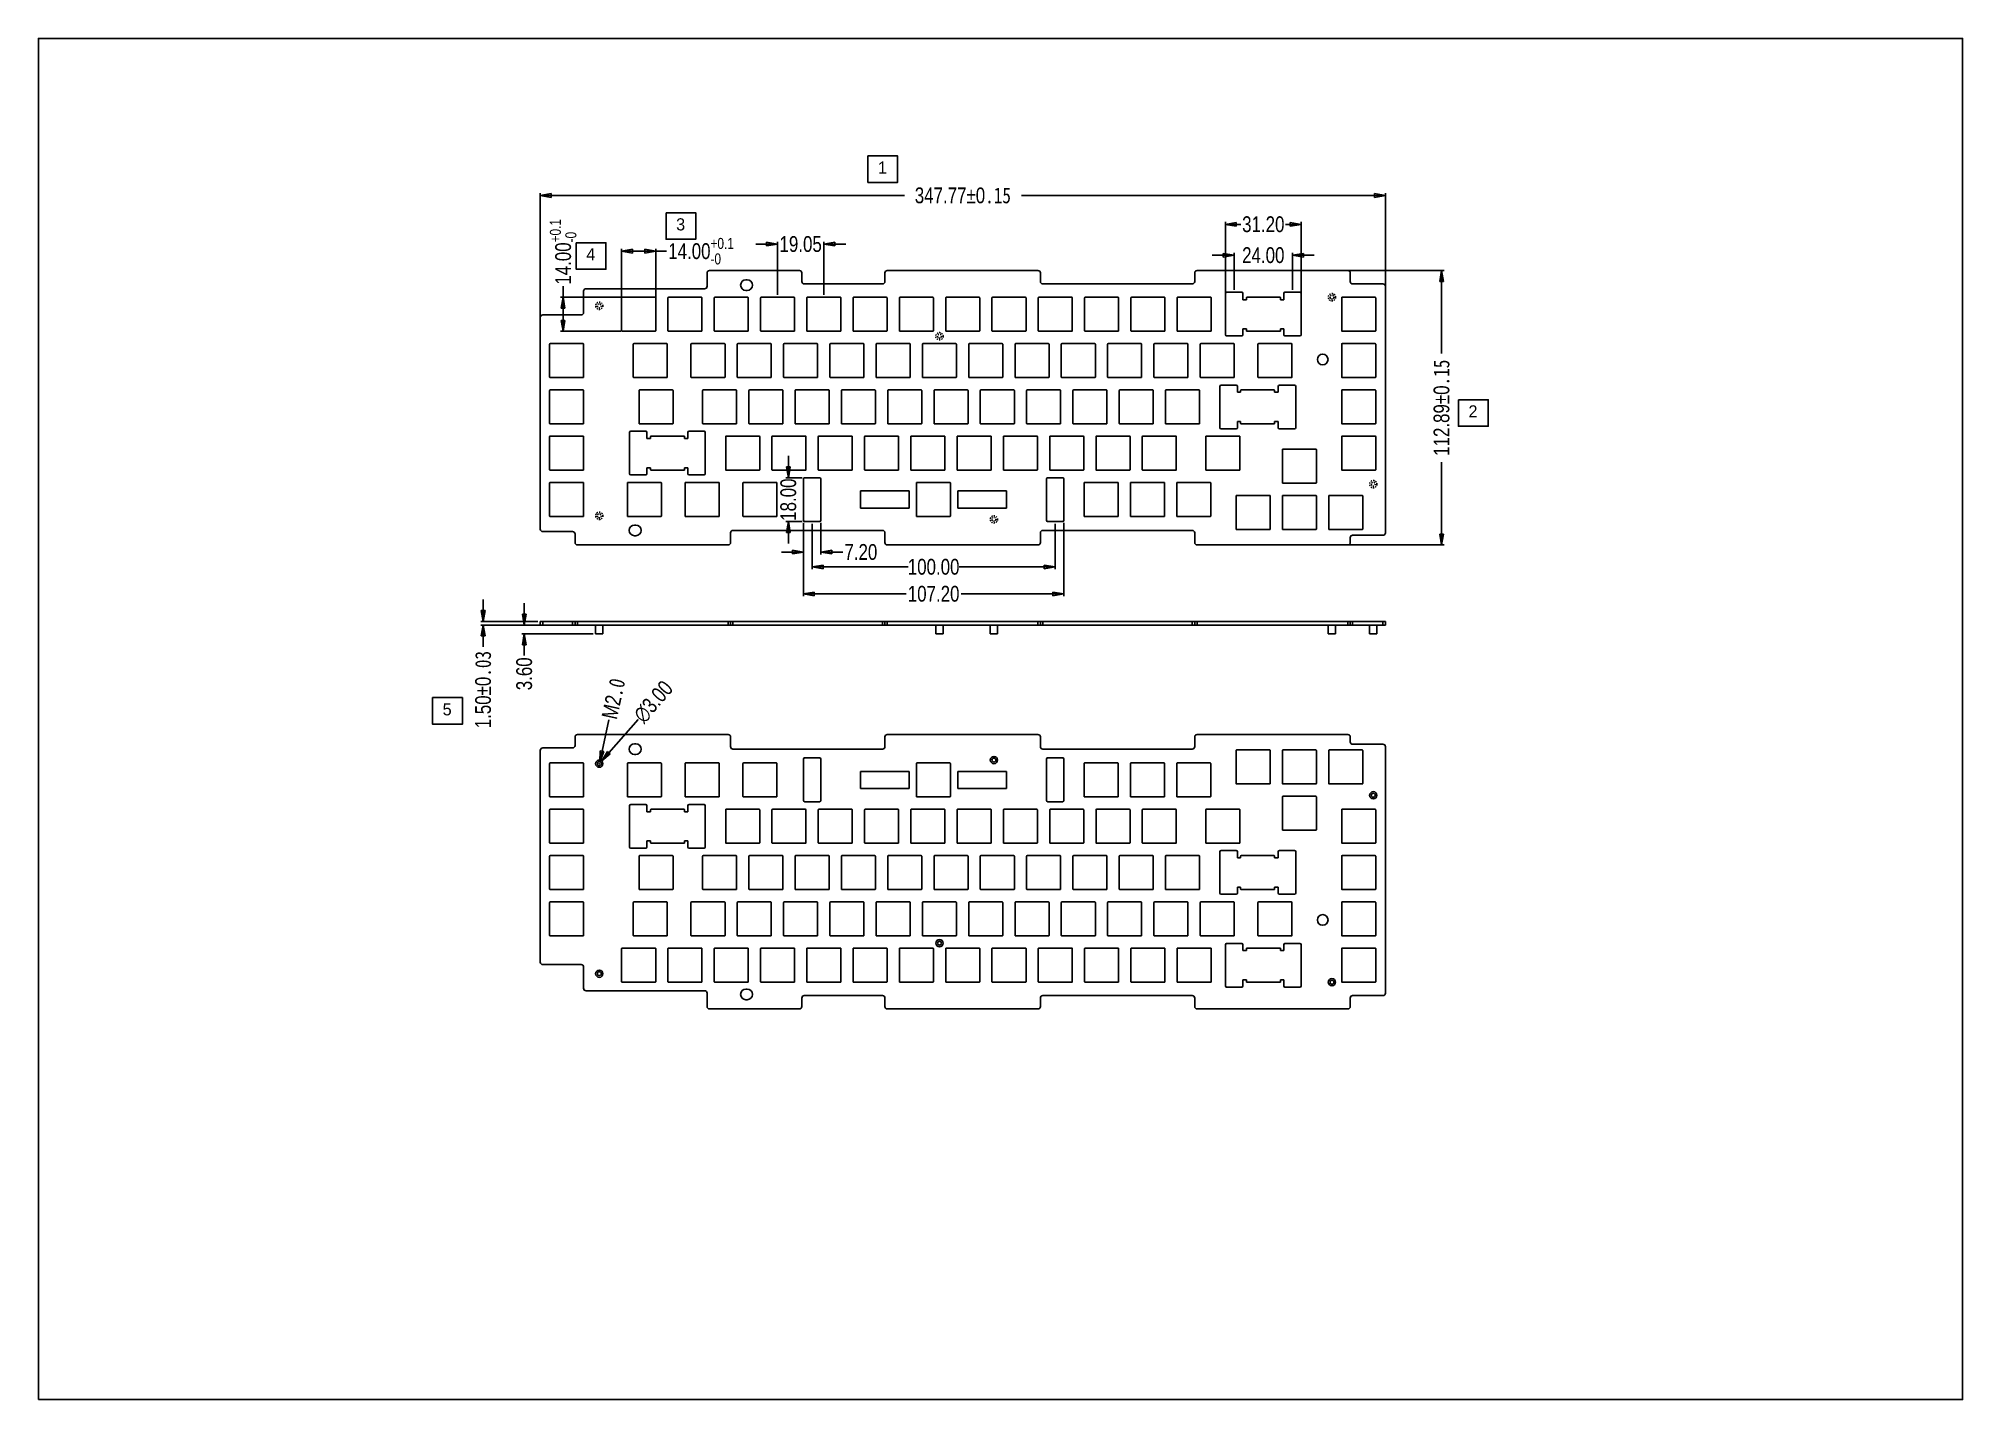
# Model space of a CAD drawing. Header units: inches. Extents: x 1737 to 2528, y 62 to 622.
import ezdxf

# ---------------------------------------------------------------- set-up
doc = ezdxf.new("R2010")
doc.units = ezdxf.units.IN
doc.header["$LTSCALE"] = 5
doc.header["$MEASUREMENT"] = 0
doc.header["$PDMODE"] = 3
doc.header["$PDSIZE"] = 0.3125
doc.linetypes.add('HIDDEN', pattern=[0.2, 0.1, -0.1])
doc.layers.get('0').update_dxf_attribs({"linetype": 'CONTINUOUS'})
doc.layers.get('Defpoints').update_dxf_attribs({"linetype": 'CONTINUOUS'})
doc.styles.get("Standard").update_dxf_attribs({"font": 'txt', "width": 0.8})
doc.styles.add('Youyuan', font='SIMYOU.TTF')
doc.dimstyles.get("Standard").update_dxf_attribs({"dimtxt": 6.5, "dimasz": 4.5, "dimexe": 1, "dimexo": 1, "dimgap": 0.09, "dimtad": 0, "dimzin": 4, "dimdsep": 46, "dimtxsty": 'STANDARD', "dimblk": 'CLOSED', "dimcen": 0.09, "dimclrd": 5, "dimclre": 5, "dimclrt": 6, "dimadec": 0, "dimazin": 0, "dimtp": 0.01, "dimtm": 0.01, "dimtfac": 1, "dimtofl": 0, "dimtmove": 0, "dimatfit": 3, "dimldrblk": 'CLOSED', "dimfxl": 1, "dimtolj": 1, "dimtzin": 4, "dimarcsym": 0})

msp = doc.modelspace()

# ---------------------------------------------------------------- texts
at = {"char_height": 5, "attachment_point": 1, "style": 'Youyuan'}
for s, insert in [('1', (2082.141, 571.63)), ('3', (1999.088, 548.267)), ('4', (1962.106, 535.912)), ('2', (2325.152, 471.323)), ('5', (1903.002, 348.791))]:
    msp.add_mtext_dynamic_manual_height_columns(s, width=6.85145, gutter_width=10, heights=[0], dxfattribs=dict(at, insert=insert))

# ---------------------------------------------------------------- blocks, each defined once
blk = doc.blocks.new('_CLOSED')
at = {"color": 0, "linetype": 'ByBlock'}
for p, q in [((0, 0), (-1, 0.17)), ((-1, 0.17), (-1, -0.17)), ((-1, -0.17), (0, 0)), ((-1, 0), (0, 0))]:
    blk.add_line(p, q, dxfattribs=at)
blk = doc.blocks.new('*D1')
at = {"color": 5, "lineweight": -2}
for p, q in [((1943.21, 503.13), (1943.21, 558.63)), ((1947.71, 557.63), (2093.02, 557.63)), ((2286.48, 557.63), (2141.16, 557.63)), ((2290.98, 515.13), (2290.98, 558.63))]:
    blk.add_line(p, q, dxfattribs=at)
at = {"layer": 'Defpoints', "color": 0}
for p in [(2290.98, 557.63), (2290.98, 514.13), (1943.21, 502.13)]:
    blk.add_point(p, dxfattribs=at)
at = {"color": 5, "lineweight": -2, "xscale": 4.5, "yscale": 4.5, "zscale": 4.5, "rotation": 180}
blk.add_blockref('_CLOSED', (1943.21, 557.63), dxfattribs=at)
at = {"color": 5, "lineweight": -2, "xscale": 4.5, "yscale": 4.5, "zscale": 4.5}
blk.add_blockref('_CLOSED', (2290.98, 557.63), dxfattribs=at)
at = {"color": 6, "insert": (2117.09, 557.63), "char_height": 6.5, "attachment_point": 5}
blk.add_mtext('\\A1;347.77%%P0{\\fSimSun|b0|i0|c134|p2;.15}', dxfattribs=at)
blk = doc.blocks.new('*D2')
at = {"color": 5, "lineweight": -2}
for p, q in [((2274.11, 526.78), (2315.09, 526.78)), ((2314.09, 522.28), (2314.09, 492.67)), ((2314.09, 418.39), (2314.09, 448)), ((2274.11, 413.89), (2315.09, 413.89))]:
    blk.add_line(p, q, dxfattribs=at)
at = {"layer": 'Defpoints', "color": 0}
for p in [(2273.11, 526.78), (2314.09, 526.78), (2273.11, 413.89)]:
    blk.add_point(p, dxfattribs=at)
at = {"color": 5, "lineweight": -2, "xscale": 4.5, "yscale": 4.5, "zscale": 4.5}
for p, rotation in [((2314.09, 526.78), 90), ((2314.09, 413.89), 270)]:
    blk.add_blockref('_CLOSED', p, dxfattribs=dict(at, rotation=rotation))
at = {"color": 6, "insert": (2314.09, 470.33), "char_height": 6.5, "attachment_point": 5, "rotation": 90}
blk.add_mtext('\\A1;112.89%%P0{\\fSimSun|b0|i0|c134|p2;.15}', dxfattribs=at)
blk = doc.blocks.new('*D3')
at = {"color": 5, "lineweight": -2}
for p, q in [((1919.69, 386.95), (1919.69, 391.45)), ((1942.21, 382.45), (1918.69, 382.45)), ((1942.21, 380.95), (1918.69, 380.95)), ((1919.69, 376.45), (1919.69, 371.95))]:
    blk.add_line(p, q, dxfattribs=at)
at = {"layer": 'Defpoints', "color": 0}
for p in [(1919.69, 380.95), (1943.21, 382.45), (1943.21, 380.95)]:
    blk.add_point(p, dxfattribs=at)
at = {"color": 5, "lineweight": -2, "xscale": 4.5, "yscale": 4.5, "zscale": 4.5}
for p, rotation in [((1919.69, 382.45), 270), ((1919.69, 380.95), 90)]:
    blk.add_blockref('_CLOSED', p, dxfattribs=dict(at, rotation=rotation))
at = {"color": 6, "insert": (1919.69, 354.38), "char_height": 6.5, "attachment_point": 5, "rotation": 90}
blk.add_mtext('\\A1;1.50%%P0{\\fSimSun|b0|i0|c134|p2;.03}', dxfattribs=at)
blk = doc.blocks.new('*D4')
at = {"color": 5, "lineweight": -2}
for p, q in [((1976.38, 515.78), (1951.58, 515.78)), ((1952.58, 515.78), (1952.58, 520.28)), ((1952.58, 506.28), (1952.58, 511.28)), ((1976.38, 501.78), (1951.58, 501.78))]:
    blk.add_line(p, q, dxfattribs=at)
at = {"layer": 'Defpoints', "color": 0}
for p in [(1952.58, 515.78), (1977.38, 515.78), (1977.38, 501.78)]:
    blk.add_point(p, dxfattribs=at)
at = {"color": 5, "lineweight": -2, "xscale": 4.5, "yscale": 4.5, "zscale": 4.5}
for p, rotation in [((1952.58, 515.78), 90), ((1952.58, 501.78), 270)]:
    blk.add_blockref('_CLOSED', p, dxfattribs=dict(at, rotation=rotation))
at = {"color": 6, "insert": (1952.58, 534.45), "char_height": 6.5, "attachment_point": 5, "rotation": 90}
blk.add_mtext('\\A1;14.00{\\H0.7x;\\S+0.1^ -0;}', dxfattribs=at)
blk = doc.blocks.new('*D5')
at = {"color": 5, "lineweight": -2}
for p, q in [((1976.68, 515.64), (1976.68, 535.74)), ((1981.18, 534.74), (1986.18, 534.74)), ((1990.68, 515.64), (1990.68, 535.74)), ((1990.68, 534.74), (1995.18, 534.74))]:
    blk.add_line(p, q, dxfattribs=at)
at = {"layer": 'Defpoints', "color": 0}
for p in [(1990.68, 534.74), (1976.68, 514.64), (1990.68, 514.64)]:
    blk.add_point(p, dxfattribs=at)
at = {"color": 5, "lineweight": -2, "xscale": 4.5, "yscale": 4.5, "zscale": 4.5, "rotation": 180}
blk.add_blockref('_CLOSED', (1976.68, 534.74), dxfattribs=at)
at = {"color": 5, "lineweight": -2, "xscale": 4.5, "yscale": 4.5, "zscale": 4.5}
blk.add_blockref('_CLOSED', (1990.68, 534.74), dxfattribs=at)
at = {"color": 6, "insert": (2009.35, 534.74), "char_height": 6.5, "attachment_point": 5}
blk.add_mtext('\\A1;14.00{\\H0.7x;\\S+0.1^ -0;}', dxfattribs=at)
blk = doc.blocks.new('*D6')
at = {"color": 5, "lineweight": -2}
for p, q in [((2051.46, 423.02), (2051.46, 392.77)), ((2158.66, 423.02), (2158.66, 392.77)), ((2055.96, 393.77), (2093.71, 393.77)), ((2154.16, 393.77), (2116.42, 393.77))]:
    blk.add_line(p, q, dxfattribs=at)
at = {"layer": 'Defpoints', "color": 0}
for p in [(2051.46, 424.02), (2158.66, 424.02), (2158.66, 393.77)]:
    blk.add_point(p, dxfattribs=at)
at = {"color": 5, "lineweight": -2, "xscale": 4.5, "yscale": 4.5, "zscale": 4.5, "rotation": 180}
blk.add_blockref('_CLOSED', (2051.46, 393.77), dxfattribs=at)
at = {"color": 5, "lineweight": -2, "xscale": 4.5, "yscale": 4.5, "zscale": 4.5}
blk.add_blockref('_CLOSED', (2158.66, 393.77), dxfattribs=at)
at = {"color": 6, "insert": (2105.06, 393.77), "char_height": 6.5, "attachment_point": 5}
blk.add_mtext('\\A1;107.20', dxfattribs=at)
blk = doc.blocks.new('*D7')
at = {"color": 5, "lineweight": -2}
for p, q in [((2051.46, 423.02), (2051.46, 409.96)), ((2058.66, 423.02), (2058.66, 409.96)), ((2046.96, 410.96), (2042.46, 410.96)), ((2063.16, 410.96), (2067.66, 410.96))]:
    blk.add_line(p, q, dxfattribs=at)
at = {"layer": 'Defpoints', "color": 0}
for p in [(2051.46, 424.02), (2058.66, 424.02), (2058.66, 410.96)]:
    blk.add_point(p, dxfattribs=at)
at = {"color": 5, "lineweight": -2, "xscale": 4.5, "yscale": 4.5, "zscale": 4.5}
blk.add_blockref('_CLOSED', (2051.46, 410.96), dxfattribs=at)
at = {"color": 5, "lineweight": -2, "xscale": 4.5, "yscale": 4.5, "zscale": 4.5, "rotation": 180}
blk.add_blockref('_CLOSED', (2058.66, 410.96), dxfattribs=at)
at = {"color": 6, "insert": (2075.12, 410.96), "char_height": 6.5, "attachment_point": 5}
blk.add_mtext('\\A1;7.20', dxfattribs=at)
blk = doc.blocks.new('*D8')
at = {"color": 5, "lineweight": -2}
for p, q in [((2045.27, 446.02), (2045.27, 450.52)), ((2050.96, 441.52), (2044.27, 441.52)), ((2050.96, 423.52), (2044.27, 423.52)), ((2045.27, 419.02), (2045.27, 414.52))]:
    blk.add_line(p, q, dxfattribs=at)
at = {"layer": 'Defpoints', "color": 0}
for p in [(2045.27, 441.52), (2051.96, 441.52), (2051.96, 423.52)]:
    blk.add_point(p, dxfattribs=at)
at = {"color": 5, "lineweight": -2, "xscale": 4.5, "yscale": 4.5, "zscale": 4.5}
for p, rotation in [((2045.27, 441.52), 270), ((2045.27, 423.52), 90)]:
    blk.add_blockref('_CLOSED', p, dxfattribs=dict(at, rotation=rotation))
at = {"color": 6, "insert": (2045.27, 432.52), "char_height": 6.5, "attachment_point": 5, "rotation": 90}
blk.add_mtext('\\A1;18.00', dxfattribs=at)
blk = doc.blocks.new('*D9')
at = {"color": 5, "lineweight": -2}
for p, q in [((1983.42, 342.13), (1971.43, 328.44)), ((1967.39, 323.92), (1967.57, 323.92)), ((1967.48, 323.83), (1967.48, 324.01))]:
    blk.add_line(p, q, dxfattribs=at)
at = {"layer": 'Defpoints', "color": 0}
for p in [(1968.46, 325.05), (1966.49, 322.79)]:
    blk.add_point(p, dxfattribs=at)
at = {"color": 5, "lineweight": -2, "xscale": 4.5, "yscale": 4.5, "zscale": 4.5, "rotation": 228.7876814075653}
blk.add_blockref('_CLOSED', (1968.46, 325.05), dxfattribs=at)
at = {"color": 6, "insert": (1989.76, 349.37), "char_height": 6.5, "attachment_point": 5, "rotation": 48.78768}
blk.add_mtext('\\A1;∅3.00', dxfattribs=at)
blk = doc.blocks.new('*D10')
at = {"color": 5, "lineweight": -2}
for p, q in [((1971.44, 342.02), (1968.61, 329.1)), ((1967.39, 323.92), (1967.57, 323.92)), ((1967.48, 323.83), (1967.48, 324.01))]:
    blk.add_line(p, q, dxfattribs=at)
at = {"layer": 'Defpoints', "color": 0}
for p in [(1967.65, 324.7), (1967.3, 323.14)]:
    blk.add_point(p, dxfattribs=at)
at = {"color": 5, "lineweight": -2, "xscale": 4.5, "yscale": 4.5, "zscale": 4.5, "rotation": 257.6401187311615}
blk.add_blockref('_CLOSED', (1967.65, 324.7), dxfattribs=at)
at = {"color": 6, "insert": (1973.33, 350.63), "char_height": 6.5, "attachment_point": 5, "rotation": 77.64012}
blk.add_mtext('\\A1;M2{\\fSimSun|b0|i0|c134|p2;.0}', dxfattribs=at)
blk = doc.blocks.new('*D11')
at = {"color": 5, "lineweight": -2}
for p, q in [((2055.06, 422.52), (2055.06, 403.87)), ((2155.06, 422.52), (2155.06, 403.87)), ((2059.56, 404.87), (2094.57, 404.87)), ((2150.56, 404.87), (2115.55, 404.87))]:
    blk.add_line(p, q, dxfattribs=at)
at = {"layer": 'Defpoints', "color": 0}
for p in [(2055.06, 423.52), (2155.06, 423.52), (2155.06, 404.87)]:
    blk.add_point(p, dxfattribs=at)
at = {"color": 5, "lineweight": -2, "xscale": 4.5, "yscale": 4.5, "zscale": 4.5, "rotation": 180}
blk.add_blockref('_CLOSED', (2055.06, 404.87), dxfattribs=at)
at = {"color": 5, "lineweight": -2, "xscale": 4.5, "yscale": 4.5, "zscale": 4.5}
blk.add_blockref('_CLOSED', (2155.06, 404.87), dxfattribs=at)
at = {"color": 6, "insert": (2105.06, 404.87), "char_height": 6.5, "attachment_point": 5}
blk.add_mtext('\\A1;100.00', dxfattribs=at)
blk = doc.blocks.new('*D12')
at = {"color": 5, "lineweight": -2}
for p, q in [((2224.22, 533.06), (2219.72, 533.06)), ((2228.72, 518.84), (2228.72, 534.06)), ((2252.72, 518.84), (2252.72, 534.06)), ((2257.22, 533.06), (2261.72, 533.06))]:
    blk.add_line(p, q, dxfattribs=at)
at = {"layer": 'Defpoints', "color": 0}
for p in [(2252.72, 533.06), (2228.72, 517.84), (2252.72, 517.84)]:
    blk.add_point(p, dxfattribs=at)
at = {"color": 5, "lineweight": -2, "xscale": 4.5, "yscale": 4.5, "zscale": 4.5}
blk.add_blockref('_CLOSED', (2228.72, 533.06), dxfattribs=at)
at = {"color": 5, "lineweight": -2, "xscale": 4.5, "yscale": 4.5, "zscale": 4.5, "rotation": 180}
blk.add_blockref('_CLOSED', (2252.72, 533.06), dxfattribs=at)
at = {"color": 6, "insert": (2240.72, 533.06), "char_height": 6.5, "attachment_point": 5}
blk.add_mtext('\\A1;24.00', dxfattribs=at)
blk = doc.blocks.new('*D13')
at = {"color": 5, "lineweight": -2}
for p, q in [((2225.12, 517.46), (2225.12, 546.77)), ((2256.32, 517.46), (2256.32, 546.77)), ((2229.62, 545.77), (2231.53, 545.77)), ((2251.82, 545.77), (2249.91, 545.77))]:
    blk.add_line(p, q, dxfattribs=at)
at = {"layer": 'Defpoints', "color": 0}
for p in [(2256.32, 545.77), (2225.12, 516.46), (2256.32, 516.46)]:
    blk.add_point(p, dxfattribs=at)
at = {"color": 5, "lineweight": -2, "xscale": 4.5, "yscale": 4.5, "zscale": 4.5, "rotation": 180}
blk.add_blockref('_CLOSED', (2225.12, 545.77), dxfattribs=at)
at = {"color": 5, "lineweight": -2, "xscale": 4.5, "yscale": 4.5, "zscale": 4.5}
blk.add_blockref('_CLOSED', (2256.32, 545.77), dxfattribs=at)
at = {"color": 6, "insert": (2240.72, 545.77), "char_height": 6.5, "attachment_point": 5}
blk.add_mtext('\\A1;31.20', dxfattribs=at)
blk = doc.blocks.new('*D14')
at = {"color": 5, "lineweight": -2}
for p, q in [((2040.83, 516.78), (2040.83, 538.63)), ((2059.88, 516.78), (2059.88, 538.63)), ((2036.33, 537.63), (2031.83, 537.63)), ((2064.38, 537.63), (2068.88, 537.63))]:
    blk.add_line(p, q, dxfattribs=at)
at = {"layer": 'Defpoints', "color": 0}
for p in [(2059.88, 537.63), (2040.83, 515.78), (2059.88, 515.78)]:
    blk.add_point(p, dxfattribs=at)
at = {"color": 5, "lineweight": -2, "xscale": 4.5, "yscale": 4.5, "zscale": 4.5}
blk.add_blockref('_CLOSED', (2040.83, 537.63), dxfattribs=at)
at = {"color": 5, "lineweight": -2, "xscale": 4.5, "yscale": 4.5, "zscale": 4.5, "rotation": 180}
blk.add_blockref('_CLOSED', (2059.88, 537.63), dxfattribs=at)
at = {"color": 6, "insert": (2050.35, 537.63), "char_height": 6.5, "attachment_point": 5}
blk.add_mtext('\\A1;19.05', dxfattribs=at)
blk = doc.blocks.new('*D15')
at = {"color": 5, "lineweight": -2}
for p, q in [((1936.59, 385.45), (1936.59, 389.95)), ((1964.98, 380.95), (1935.59, 380.95)), ((1964.98, 377.35), (1935.59, 377.35)), ((1936.59, 372.85), (1936.59, 368.35))]:
    blk.add_line(p, q, dxfattribs=at)
at = {"layer": 'Defpoints', "color": 0}
for p in [(1936.59, 380.95), (1965.98, 380.95), (1965.98, 377.35)]:
    blk.add_point(p, dxfattribs=at)
at = {"color": 5, "lineweight": -2, "xscale": 4.5, "yscale": 4.5, "zscale": 4.5}
for p, rotation in [((1936.59, 380.95), 270), ((1936.59, 377.35), 90)]:
    blk.add_blockref('_CLOSED', p, dxfattribs=dict(at, rotation=rotation))
at = {"color": 6, "insert": (1936.59, 360.89), "char_height": 6.5, "attachment_point": 5, "rotation": 90}
blk.add_mtext('\\A1;3.60', dxfattribs=at)

# ---------------------------------------------------------------- dimensions: what is measured, and where the dimension line sits
dim = msp.add_linear_dim(base=(2290.979, 557.626), p1=(1943.207, 502.127), p2=(2290.979, 514.135), text='<>%%P0{\\fSimSun|b0|i0|c134|p2;.15}', dimstyle='STANDARD')
dim.commit()
dim.dimension.update_dxf_attribs({"geometry": '*D1', "text_midpoint": (2117.093, 557.626), "dimtype": 160})
for base, p1, p2, text, picture, middle in [((1952.583, 515.78), (1977.384, 501.78), (1977.384, 515.78), '<>{\\H0.7x;\\S+0.1^ -0;}', '*D4', (1952.583, 534.454)), ((2314.095, 526.78), (2273.107, 413.886), (2273.107, 526.78), '<>%%P0{\\fSimSun|b0|i0|c134|p2;.15}', '*D2', (2314.095, 470.333)), ((1919.691, 380.947), (1943.207, 382.447), (1943.207, 380.947), '<>%%P0{\\fSimSun|b0|i0|c134|p2;.03}', '*D3', (1919.691, 354.378))]:
    dim = msp.add_linear_dim(base=base, p1=p1, p2=p2, angle=90, text=text, dimstyle='STANDARD')
    dim.commit()
    dim.dimension.update_dxf_attribs({"geometry": picture, "text_midpoint": middle})
for base, p1, p2, picture, middle in [((2256.321, 545.768), (2225.121, 516.459), (2256.321, 516.459), '*D13', (2240.721, 545.768)), ((2059.879, 537.634), (2040.829, 515.78), (2059.879, 515.78), '*D14', (2050.354, 537.634)), ((2252.721, 533.056), (2228.721, 517.839), (2252.721, 517.839), '*D12', (2240.721, 533.056)), ((2058.662, 410.963), (2051.462, 424.022), (2058.662, 424.022), '*D7', (2075.119, 410.963)), ((2155.062, 404.872), (2055.062, 423.522), (2155.062, 423.522), '*D11', (2105.062, 404.872))]:
    dim = msp.add_linear_dim(base=base, p1=p1, p2=p2, dimstyle='STANDARD')
    dim.commit()
    dim.dimension.update_dxf_attribs({"geometry": picture, "text_midpoint": middle})
dim = msp.add_linear_dim(base=(1990.679, 534.737), p1=(1976.679, 514.637), p2=(1990.679, 514.637), text='<>{\\H0.7x;\\S+0.1^ -0;}', dimstyle='STANDARD')
dim.commit()
dim.dimension.update_dxf_attribs({"geometry": '*D5', "text_midpoint": (2009.353, 534.737)})
dim = msp.add_linear_dim(base=(2045.274, 441.522), p1=(2051.962, 423.522), p2=(2051.962, 441.522), angle=90, dimstyle='STANDARD')
dim.commit()
dim.dimension.update_dxf_attribs({"geometry": '*D8', "text_midpoint": (2045.274, 432.522)})
dim = msp.add_linear_dim(base=(2158.662, 393.765), p1=(2051.462, 424.022), p2=(2158.662, 424.022), dimstyle='STANDARD')
dim.commit()
dim.dimension.update_dxf_attribs({"geometry": '*D6', "text_midpoint": (2105.062, 393.765), "dimtype": 160})
dim = msp.add_linear_dim(base=(1936.589, 380.947), p1=(1965.975, 377.347), p2=(1965.975, 380.947), angle=90, dimstyle='STANDARD')
dim.commit()
dim.dimension.update_dxf_attribs({"geometry": '*D15', "text_midpoint": (1936.589, 360.89), "dimtype": 160})
dim = msp.add_diameter_dim_2p(p1=(1966.487, 322.794), p2=(1968.464, 325.051), dimstyle='STANDARD')
dim.commit()
dim.dimension.update_dxf_attribs({"geometry": '*D9', "text_midpoint": (1989.762, 349.369), "dimtype": 163})
dim = msp.add_diameter_dim_2p(p1=(1967.304, 323.141), p2=(1967.647, 324.704), text='M2{\\fSimSun|b0|i0|c134|p2;.0}', dimstyle='STANDARD')
dim.commit()
dim.dimension.update_dxf_attribs({"geometry": '*D10', "text_midpoint": (1973.328, 350.632), "dimtype": 163})

# ---------------------------------------------------------------- linework, layer by layer
at = {"color": 7, "linetype": 'Continuous'}
for p, q in [((2011.826, 525.78), (2011.826, 520.28)), ((2012.826, 526.78), (2049.826, 526.78)), ((2028.326, 522.98), (2027.826, 522.98)), ((2050.826, 525.78), (2050.826, 522.28)), ((2084.993, 522.28), (2084.993, 525.78)), ((2085.993, 526.78), (2147.993, 526.78)), ((2148.993, 525.78), (2148.993, 522.28)), ((2212.493, 522.28), (2212.493, 525.78)), ((2213.493, 526.78), (2275.493, 526.78)), ((2276.493, 525.78), (2276.493, 522.28)), ((1961.007, 518.28), (1961.007, 509.53)), ((2010.826, 519.28), (1962.007, 519.28)), ((1976.679, 501.98), (1976.679, 515.58)), ((1976.879, 515.78), (1990.479, 515.78)), ((1990.679, 515.58), (1990.679, 501.98)), ((1995.729, 501.98), (1995.729, 515.58)), ((1995.929, 515.78), (2009.529, 515.78)), ((2009.729, 515.58), (2009.729, 501.98)), ((2014.779, 501.98), (2014.779, 515.58)), ((2014.979, 515.78), (2028.579, 515.78)), ((2027.826, 518.58), (2028.326, 518.58)), ((2028.779, 515.58), (2028.779, 501.98)), ((2033.829, 501.98), (2033.829, 515.58)), ((2034.029, 515.78), (2047.629, 515.78)), ((2047.829, 515.58), (2047.829, 501.98)), ((2051.826, 521.28), (2083.993, 521.28)), ((2052.879, 501.98), (2052.879, 515.58)), ((2053.079, 515.78), (2066.679, 515.78)), ((2066.879, 515.58), (2066.879, 501.98)), ((2071.929, 501.98), (2071.929, 515.58)), ((2072.129, 515.78), (2085.729, 515.78)), ((2085.929, 515.58), (2085.929, 501.98)), ((2090.979, 501.98), (2090.979, 515.58)), ((2091.179, 515.78), (2104.779, 515.78)), ((2104.979, 515.58), (2104.979, 501.98)), ((2110.029, 501.98), (2110.029, 515.58)), ((2110.229, 515.78), (2123.829, 515.78)), ((2124.029, 515.58), (2124.029, 501.98)), ((2129.079, 501.98), (2129.079, 515.58)), ((2129.279, 515.78), (2142.879, 515.78)), ((2143.079, 515.58), (2143.079, 501.98)), ((2148.129, 501.98), (2148.129, 515.58)), ((2148.329, 515.78), (2161.929, 515.78)), ((2149.993, 521.28), (2211.493, 521.28)), ((2162.129, 515.58), (2162.129, 501.98)), ((2167.179, 501.98), (2167.179, 515.58)), ((2167.379, 515.78), (2180.979, 515.78)), ((2181.179, 515.58), (2181.179, 501.98)), ((2186.229, 501.98), (2186.229, 515.58)), ((2186.429, 515.78), (2200.029, 515.78)), ((2200.229, 515.58), (2200.229, 501.98)), ((2205.279, 501.98), (2205.279, 515.58)), ((2205.479, 515.78), (2219.079, 515.78)), ((2219.279, 515.58), (2219.279, 501.98)), ((2225.121, 500.339), (2225.121, 517.339)), ((2225.621, 517.839), (2231.821, 517.839)), ((2232.321, 517.339), (2232.321, 514.78)), ((2232.321, 514.78), (2233.799, 514.78)), ((2233.799, 514.78), (2233.799, 515.58)), ((2233.999, 515.78), (2247.599, 515.78)), ((2247.799, 515.58), (2247.799, 514.78)), ((2247.799, 514.78), (2249.121, 514.78)), ((2249.121, 514.78), (2249.121, 517.339)), ((2249.621, 517.839), (2255.821, 517.839)), ((2256.321, 517.339), (2256.321, 500.339)), ((2272.979, 501.98), (2272.979, 515.58)), ((2273.179, 515.78), (2286.779, 515.78)), ((2277.493, 521.28), (2289.979, 521.28)), ((2286.979, 515.58), (2286.979, 501.98)), ((2290.979, 418.886), (2290.979, 520.28)), ((1943.207, 507.53), (1943.207, 420.411)), ((1960.007, 508.53), (1944.207, 508.53)), ((1990.479, 501.78), (1976.879, 501.78)), ((2009.529, 501.78), (1995.929, 501.78)), ((2028.579, 501.78), (2014.979, 501.78)), ((2047.629, 501.78), (2034.029, 501.78)), ((2066.679, 501.78), (2053.079, 501.78)), ((2085.729, 501.78), (2072.129, 501.78)), ((2104.779, 501.78), (2091.179, 501.78)), ((2123.829, 501.78), (2110.229, 501.78)), ((2142.879, 501.78), (2129.279, 501.78)), ((2161.929, 501.78), (2148.329, 501.78)), ((2180.979, 501.78), (2167.379, 501.78)), ((2200.029, 501.78), (2186.429, 501.78)), ((2219.079, 501.78), (2205.479, 501.78)), ((2231.821, 499.839), (2225.621, 499.839)), ((2233.799, 502.78), (2232.321, 502.78)), ((2232.321, 502.78), (2232.321, 500.339)), ((2233.799, 501.98), (2233.799, 502.78)), ((2247.599, 501.78), (2233.999, 501.78)), ((2249.121, 502.78), (2247.799, 502.78)), ((2247.799, 502.78), (2247.799, 501.98)), ((2249.121, 500.339), (2249.121, 502.78)), ((2255.821, 499.839), (2249.621, 499.839)), ((2286.779, 501.78), (2273.179, 501.78)), ((1947.007, 496.531), (1947.007, 482.931)), ((1960.807, 496.731), (1947.207, 496.731)), ((1961.007, 482.931), (1961.007, 496.531)), ((1981.444, 482.931), (1981.444, 496.531)), ((1981.644, 496.731), (1995.244, 496.731)), ((1995.444, 496.531), (1995.444, 482.931)), ((2005.209, 482.931), (2005.209, 496.531)), ((2005.409, 496.731), (2019.009, 496.731)), ((2019.209, 496.531), (2019.209, 482.931)), ((2024.259, 482.931), (2024.259, 496.531)), ((2024.459, 496.731), (2038.059, 496.731)), ((2038.259, 496.531), (2038.259, 482.931)), ((2043.309, 482.931), (2043.309, 496.531)), ((2043.509, 496.731), (2057.109, 496.731)), ((2057.309, 496.531), (2057.309, 482.931)), ((2062.359, 482.931), (2062.359, 496.531)), ((2062.559, 496.731), (2076.159, 496.731)), ((2076.359, 496.531), (2076.359, 482.931)), ((2081.409, 482.931), (2081.409, 496.531)), ((2081.609, 496.731), (2095.209, 496.731)), ((2095.409, 496.531), (2095.409, 482.931)), ((2100.459, 482.931), (2100.459, 496.531)), ((2100.659, 496.731), (2114.259, 496.731)), ((2114.459, 496.531), (2114.459, 482.931)), ((2119.509, 482.931), (2119.509, 496.531)), ((2119.709, 496.731), (2133.309, 496.731)), ((2133.509, 496.531), (2133.509, 482.931)), ((2138.559, 482.931), (2138.559, 496.531)), ((2138.759, 496.731), (2152.359, 496.731)), ((2152.559, 496.531), (2152.559, 482.931)), ((2157.609, 482.931), (2157.609, 496.531)), ((2157.809, 496.731), (2171.409, 496.731)), ((2171.609, 496.531), (2171.609, 482.931)), ((2176.659, 482.931), (2176.659, 496.531)), ((2176.859, 496.731), (2190.459, 496.731)), ((2190.659, 496.531), (2190.659, 482.931)), ((2195.709, 482.931), (2195.709, 496.531)), ((2195.909, 496.731), (2209.509, 496.731)), ((2209.709, 496.531), (2209.709, 482.931)), ((2214.759, 482.931), (2214.759, 496.531)), ((2214.959, 496.731), (2228.559, 496.731)), ((2228.759, 496.531), (2228.759, 482.931)), ((2238.529, 482.931), (2238.529, 496.531)), ((2238.729, 496.731), (2252.329, 496.731)), ((2252.529, 496.531), (2252.529, 482.931)), ((2272.979, 482.931), (2272.979, 496.531)), ((2273.179, 496.731), (2286.779, 496.731)), ((2286.979, 496.531), (2286.979, 482.931)), ((1947.007, 477.48), (1947.007, 463.88)), ((1947.207, 482.731), (1960.807, 482.731)), ((1960.807, 477.68), (1947.207, 477.68)), ((1961.007, 463.88), (1961.007, 477.48)), ((1995.244, 482.731), (1981.644, 482.731)), ((1983.829, 463.88), (1983.829, 477.48)), ((1984.029, 477.68), (1997.629, 477.68)), ((1997.829, 477.48), (1997.829, 463.88)), ((2019.009, 482.731), (2005.409, 482.731)), ((2009.974, 463.88), (2009.974, 477.48)), ((2010.174, 477.68), (2023.774, 477.68)), ((2023.974, 477.48), (2023.974, 463.88)), ((2038.059, 482.731), (2024.459, 482.731)), ((2029.024, 463.88), (2029.024, 477.48)), ((2029.224, 477.68), (2042.824, 477.68)), ((2043.024, 477.48), (2043.024, 463.88)), ((2057.109, 482.731), (2043.509, 482.731)), ((2048.074, 463.88), (2048.074, 477.48)), ((2048.274, 477.68), (2061.874, 477.68)), ((2062.074, 477.48), (2062.074, 463.88)), ((2076.159, 482.731), (2062.559, 482.731)), ((2067.124, 463.88), (2067.124, 477.48)), ((2067.324, 477.68), (2080.924, 477.68)), ((2081.124, 477.48), (2081.124, 463.88)), ((2095.209, 482.731), (2081.609, 482.731)), ((2086.174, 463.88), (2086.174, 477.48)), ((2086.374, 477.68), (2099.974, 477.68)), ((2100.174, 477.48), (2100.174, 463.88)), ((2114.259, 482.731), (2100.659, 482.731)), ((2105.224, 463.88), (2105.224, 477.48)), ((2105.424, 477.68), (2119.024, 477.68)), ((2119.224, 477.48), (2119.224, 463.88)), ((2133.309, 482.731), (2119.709, 482.731)), ((2124.274, 463.88), (2124.274, 477.48)), ((2124.474, 477.68), (2138.074, 477.68)), ((2138.274, 477.48), (2138.274, 463.88)), ((2152.359, 482.731), (2138.759, 482.731)), ((2143.324, 463.88), (2143.324, 477.48)), ((2143.524, 477.68), (2157.124, 477.68)), ((2157.324, 477.48), (2157.324, 463.88)), ((2171.409, 482.731), (2157.809, 482.731)), ((2162.374, 463.88), (2162.374, 477.48)), ((2162.574, 477.68), (2176.174, 477.68)), ((2176.374, 477.48), (2176.374, 463.88)), ((2190.459, 482.731), (2176.859, 482.731)), ((2181.424, 463.88), (2181.424, 477.48)), ((2181.624, 477.68), (2195.224, 477.68)), ((2195.424, 477.48), (2195.424, 463.88)), ((2209.509, 482.731), (2195.909, 482.731)), ((2200.474, 463.88), (2200.474, 477.48)), ((2200.674, 477.68), (2214.274, 477.68)), ((2214.474, 477.48), (2214.474, 463.88)), ((2228.559, 482.731), (2214.959, 482.731)), ((2222.862, 462.122), (2222.862, 479.122)), ((2223.362, 479.622), (2229.562, 479.622)), ((2230.062, 479.122), (2230.062, 476.68)), ((2230.062, 476.68), (2231.384, 476.68)), ((2231.384, 476.68), (2231.384, 477.48)), ((2231.584, 477.68), (2245.184, 477.68)), ((2252.329, 482.731), (2238.729, 482.731)), ((2245.384, 477.48), (2245.384, 476.68)), ((2245.384, 476.68), (2246.862, 476.68)), ((2246.862, 476.68), (2246.862, 479.122)), ((2247.362, 479.622), (2253.562, 479.622)), ((2254.062, 479.122), (2254.062, 462.122)), ((2272.979, 463.88), (2272.979, 477.48)), ((2286.779, 482.731), (2273.179, 482.731)), ((2273.179, 477.68), (2286.779, 477.68)), ((2286.979, 477.48), (2286.979, 463.88)), ((1947.207, 463.68), (1960.807, 463.68)), ((1979.902, 443.189), (1979.902, 460.189)), ((1980.402, 460.689), (1986.602, 460.689)), ((1997.629, 463.68), (1984.029, 463.68)), ((1987.102, 460.189), (1987.102, 457.63)), ((2003.902, 457.63), (2003.902, 460.189)), ((2004.402, 460.689), (2010.602, 460.689)), ((2023.774, 463.68), (2010.174, 463.68)), ((2011.102, 460.189), (2011.102, 443.189)), ((2042.824, 463.68), (2029.224, 463.68)), ((2061.874, 463.68), (2048.274, 463.68)), ((2080.924, 463.68), (2067.324, 463.68)), ((2099.974, 463.68), (2086.374, 463.68)), ((2119.024, 463.68), (2105.424, 463.68)), ((2138.074, 463.68), (2124.474, 463.68)), ((2157.124, 463.68), (2143.524, 463.68)), ((2176.174, 463.68), (2162.574, 463.68)), ((2195.224, 463.68), (2181.624, 463.68)), ((2214.274, 463.68), (2200.674, 463.68)), ((2229.562, 461.622), (2223.362, 461.622)), ((2231.384, 464.68), (2230.062, 464.68)), ((2230.062, 464.68), (2230.062, 462.122)), ((2231.384, 463.88), (2231.384, 464.68)), ((2245.184, 463.68), (2231.584, 463.68)), ((2246.862, 464.68), (2245.384, 464.68)), ((2245.384, 464.68), (2245.384, 463.88)), ((2246.862, 462.122), (2246.862, 464.68)), ((2253.562, 461.622), (2247.362, 461.622)), ((2286.779, 463.68), (2273.179, 463.68)), ((1947.007, 458.43), (1947.007, 444.83)), ((1960.807, 458.63), (1947.207, 458.63)), ((1961.007, 444.83), (1961.007, 458.43)), ((1987.102, 457.63), (1988.579, 457.63)), ((1988.579, 457.63), (1988.579, 458.43)), ((1988.779, 458.63), (2002.379, 458.63)), ((2002.579, 458.43), (2002.579, 457.63)), ((2002.579, 457.63), (2003.902, 457.63)), ((2019.484, 444.83), (2019.484, 458.43)), ((2019.684, 458.63), (2033.284, 458.63)), ((2033.484, 458.43), (2033.484, 444.83)), ((2038.534, 444.83), (2038.534, 458.43)), ((2038.734, 458.63), (2052.334, 458.63)), ((2052.534, 458.43), (2052.534, 444.83)), ((2057.584, 444.83), (2057.584, 458.43)), ((2057.784, 458.63), (2071.384, 458.63)), ((2071.584, 458.43), (2071.584, 444.83)), ((2076.634, 444.83), (2076.634, 458.43)), ((2076.834, 458.63), (2090.434, 458.63)), ((2090.634, 458.43), (2090.634, 444.83)), ((2095.684, 444.83), (2095.684, 458.43)), ((2095.884, 458.63), (2109.484, 458.63)), ((2109.684, 458.43), (2109.684, 444.83)), ((2114.734, 444.83), (2114.734, 458.43)), ((2114.934, 458.63), (2128.534, 458.63)), ((2128.734, 458.43), (2128.734, 444.83)), ((2133.784, 444.83), (2133.784, 458.43)), ((2133.984, 458.63), (2147.584, 458.63)), ((2147.784, 458.43), (2147.784, 444.83)), ((2152.834, 444.83), (2152.834, 458.43)), ((2153.034, 458.63), (2166.634, 458.63)), ((2166.834, 458.43), (2166.834, 444.83)), ((2171.884, 444.83), (2171.884, 458.43)), ((2172.084, 458.63), (2185.684, 458.63)), ((2185.884, 458.43), (2185.884, 444.83)), ((2190.934, 444.83), (2190.934, 458.43)), ((2191.134, 458.63), (2204.734, 458.63)), ((2204.934, 458.43), (2204.934, 444.83)), ((2217.084, 444.83), (2217.084, 458.43)), ((2217.284, 458.63), (2230.884, 458.63)), ((2231.084, 458.43), (2231.084, 444.83)), ((2248.592, 439.49), (2248.592, 453.09)), ((2248.792, 453.29), (2262.392, 453.29)), ((2262.592, 453.09), (2262.592, 439.49)), ((2272.979, 444.83), (2272.979, 458.43)), ((2273.179, 458.63), (2286.779, 458.63)), ((2286.979, 458.43), (2286.979, 444.83)), ((1947.207, 444.63), (1960.807, 444.63)), ((1987.102, 445.63), (1987.102, 443.189)), ((1988.579, 445.63), (1987.102, 445.63)), ((1988.579, 444.83), (1988.579, 445.63)), ((2002.379, 444.63), (1988.779, 444.63)), ((2002.579, 445.63), (2002.579, 444.83)), ((2003.902, 445.63), (2002.579, 445.63)), ((2003.902, 443.189), (2003.902, 445.63)), ((2033.284, 444.63), (2019.684, 444.63)), ((2052.334, 444.63), (2038.734, 444.63)), ((2071.384, 444.63), (2057.784, 444.63)), ((2090.434, 444.63), (2076.834, 444.63)), ((2109.484, 444.63), (2095.884, 444.63)), ((2128.534, 444.63), (2114.934, 444.63)), ((2147.584, 444.63), (2133.984, 444.63)), ((2166.634, 444.63), (2153.034, 444.63)), ((2185.684, 444.63), (2172.084, 444.63)), ((2204.734, 444.63), (2191.134, 444.63)), ((2230.884, 444.63), (2217.284, 444.63)), ((2286.779, 444.63), (2273.179, 444.63)), ((1947.007, 439.38), (1947.007, 425.78)), ((1960.807, 439.58), (1947.207, 439.58)), ((1961.007, 425.78), (1961.007, 439.38)), ((1979.049, 425.78), (1979.049, 439.38)), ((1979.249, 439.58), (1992.849, 439.58)), ((1986.602, 442.689), (1980.402, 442.689)), ((1993.049, 439.38), (1993.049, 425.78)), ((2002.814, 425.78), (2002.814, 439.38)), ((2003.014, 439.58), (2016.614, 439.58)), ((2010.602, 442.689), (2004.402, 442.689)), ((2016.814, 439.38), (2016.814, 425.78)), ((2026.579, 425.78), (2026.579, 439.38)), ((2026.779, 439.58), (2040.379, 439.58)), ((2040.579, 439.38), (2040.579, 425.78)), ((2051.462, 424.022), (2051.462, 441.022)), ((2051.962, 441.522), (2058.162, 441.522)), ((2058.662, 441.022), (2058.662, 424.022)), ((2074.984, 429.081), (2074.984, 436.081)), ((2074.984, 436.081), (2094.984, 436.081)), ((2094.984, 436.081), (2094.984, 429.081)), ((2097.984, 425.78), (2097.984, 439.38)), ((2098.184, 439.58), (2111.784, 439.58)), ((2111.984, 439.38), (2111.984, 425.78)), ((2114.984, 436.081), (2134.984, 436.081)), ((2114.984, 429.081), (2114.984, 436.081)), ((2134.984, 436.081), (2134.984, 429.081)), ((2151.462, 424.022), (2151.462, 441.022)), ((2151.962, 441.522), (2158.162, 441.522)), ((2158.662, 441.022), (2158.662, 424.022)), ((2167.009, 439.38), (2167.009, 425.78)), ((2180.809, 439.58), (2167.209, 439.58)), ((2181.009, 425.78), (2181.009, 439.38)), ((2186.059, 439.38), (2186.059, 425.78)), ((2199.859, 439.58), (2186.259, 439.58)), ((2200.059, 425.78), (2200.059, 439.38)), ((2205.109, 439.38), (2205.109, 425.78)), ((2218.909, 439.58), (2205.309, 439.58)), ((2219.109, 425.78), (2219.109, 439.38)), ((2262.392, 439.29), (2248.792, 439.29)), ((2094.984, 429.081), (2074.984, 429.081)), ((2134.984, 429.081), (2114.984, 429.081)), ((2229.542, 420.44), (2229.542, 434.04)), ((2229.742, 434.24), (2243.342, 434.24)), ((2243.542, 434.04), (2243.542, 420.44)), ((2248.592, 420.44), (2248.592, 434.04)), ((2248.792, 434.24), (2262.392, 434.24)), ((2262.592, 434.04), (2262.592, 420.44)), ((2267.642, 420.44), (2267.642, 434.04)), ((2267.842, 434.24), (2281.442, 434.24)), ((2281.642, 434.04), (2281.642, 420.44)), ((1947.207, 425.58), (1960.807, 425.58)), ((1992.849, 425.58), (1979.249, 425.58)), ((1982.493, 422.086), (1981.993, 422.086)), ((2016.614, 425.58), (2003.014, 425.58)), ((2022.493, 419.886), (2083.993, 419.886)), ((2040.379, 425.58), (2026.779, 425.58)), ((2058.162, 423.522), (2051.962, 423.522)), ((2111.784, 425.58), (2098.184, 425.58)), ((2149.993, 419.886), (2211.493, 419.886)), ((2158.162, 423.522), (2151.962, 423.522)), ((2167.209, 425.58), (2180.809, 425.58)), ((2186.259, 425.58), (2199.859, 425.58)), ((2205.309, 425.58), (2218.909, 425.58)), ((2243.342, 420.24), (2229.742, 420.24)), ((2262.392, 420.24), (2248.792, 420.24)), ((2281.442, 420.24), (2267.842, 420.24)), ((1956.493, 419.411), (1944.207, 419.411)), ((1957.493, 414.886), (1957.493, 418.411)), ((2020.493, 413.886), (1958.493, 413.886)), ((1981.993, 417.686), (1982.493, 417.686)), ((2021.493, 418.886), (2021.493, 414.886)), ((2084.993, 418.886), (2084.993, 414.886)), ((2147.993, 413.886), (2085.993, 413.886)), ((2148.993, 418.886), (2148.993, 414.886)), ((2212.493, 414.886), (2212.493, 418.886)), ((2275.493, 413.886), (2213.493, 413.886)), ((2276.493, 416.886), (2276.493, 414.886)), ((2277.493, 417.886), (2289.979, 417.886)), ((1943.207, 380.947), (1943.207, 382.447)), ((1943.207, 382.447), (2290.979, 382.447)), ((1943.207, 380.947), (2290.979, 380.947)), ((1944.207, 382.447), (1944.207, 380.947)), ((1956.493, 380.947), (1956.493, 382.447)), ((1957.493, 380.947), (1957.493, 382.447)), ((1958.493, 382.447), (1958.493, 380.947)), ((1965.975, 380.947), (1965.975, 377.347)), ((1968.975, 380.947), (1968.975, 377.347)), ((2020.493, 380.947), (2020.493, 382.447)), ((2021.493, 382.447), (2021.493, 380.947)), ((2022.493, 382.447), (2022.493, 380.947)), ((2083.993, 380.947), (2083.993, 382.447)), ((2084.993, 380.947), (2084.993, 382.447)), ((2085.993, 382.447), (2085.993, 380.947)), ((2105.959, 380.947), (2105.959, 377.347)), ((2108.959, 380.947), (2108.959, 377.347)), ((2128.379, 380.947), (2128.379, 377.347)), ((2131.379, 380.947), (2131.379, 377.347)), ((2147.993, 380.947), (2147.993, 382.447)), ((2148.993, 382.447), (2148.993, 380.947)), ((2149.993, 382.447), (2149.993, 380.947)), ((2211.493, 380.947), (2211.493, 382.447)), ((2212.493, 380.947), (2212.493, 382.447)), ((2213.493, 382.447), (2213.493, 380.947)), ((2267.479, 380.947), (2267.479, 377.347)), ((2270.479, 380.947), (2270.479, 377.347)), ((2275.493, 380.947), (2275.493, 382.447)), ((2276.493, 382.447), (2276.493, 380.947)), ((2277.493, 382.447), (2277.493, 380.947)), ((2284.479, 380.947), (2284.479, 377.347)), ((2287.479, 380.947), (2287.479, 377.347)), ((2289.979, 380.947), (2289.979, 382.447)), ((2290.979, 382.447), (2290.979, 380.947)), ((1965.975, 377.347), (1968.975, 377.347)), ((2105.959, 377.347), (2108.959, 377.347)), ((2128.379, 377.347), (2131.379, 377.347)), ((2267.479, 377.347), (2270.479, 377.347)), ((2284.479, 377.347), (2287.479, 377.347)), ((1957.493, 331.397), (1957.493, 334.922)), ((2020.493, 335.922), (1958.493, 335.922)), ((2021.493, 334.922), (2021.493, 330.922)), ((2084.993, 330.922), (2084.993, 334.922)), ((2147.993, 335.922), (2085.993, 335.922)), ((2148.993, 334.922), (2148.993, 330.922)), ((2212.493, 330.922), (2212.493, 334.922)), ((2275.493, 335.922), (2213.493, 335.922)), ((2276.493, 332.922), (2276.493, 334.922)), ((1943.207, 329.397), (1943.207, 242.278)), ((1956.493, 330.397), (1944.207, 330.397)), ((1981.993, 332.122), (1982.493, 332.122)), ((1982.493, 327.722), (1981.993, 327.722)), ((2083.993, 329.922), (2022.493, 329.922)), ((2051.462, 325.786), (2051.462, 308.786)), ((2058.162, 326.286), (2051.962, 326.286)), ((2058.662, 308.786), (2058.662, 325.786)), ((2149.993, 329.922), (2211.493, 329.922)), ((2151.462, 325.786), (2151.462, 308.786)), ((2158.162, 326.286), (2151.962, 326.286)), ((2158.662, 308.786), (2158.662, 325.786)), ((2229.542, 329.368), (2229.542, 315.768)), ((2243.342, 329.568), (2229.742, 329.568)), ((2243.542, 315.768), (2243.542, 329.368)), ((2248.592, 329.368), (2248.592, 315.768)), ((2262.392, 329.568), (2248.792, 329.568)), ((2262.592, 315.768), (2262.592, 329.368)), ((2267.642, 329.368), (2267.642, 315.768)), ((2281.442, 329.568), (2267.842, 329.568)), ((2277.493, 331.922), (2289.979, 331.922)), ((2281.642, 315.768), (2281.642, 329.368)), ((2290.979, 229.528), (2290.979, 330.922)), ((1947.007, 310.428), (1947.007, 324.028)), ((1947.207, 324.228), (1960.807, 324.228)), ((1961.007, 324.028), (1961.007, 310.428)), ((1979.049, 324.028), (1979.049, 310.428)), ((1992.849, 324.228), (1979.249, 324.228)), ((1993.049, 310.428), (1993.049, 324.028)), ((2002.814, 324.028), (2002.814, 310.428)), ((2016.614, 324.228), (2003.014, 324.228)), ((2016.814, 310.428), (2016.814, 324.028)), ((2026.579, 324.028), (2026.579, 310.428)), ((2040.379, 324.228), (2026.779, 324.228)), ((2040.579, 310.428), (2040.579, 324.028)), ((2074.984, 320.728), (2074.984, 313.728)), ((2094.984, 320.728), (2074.984, 320.728)), ((2094.984, 313.728), (2094.984, 320.728)), ((2097.984, 324.028), (2097.984, 310.428)), ((2111.784, 324.228), (2098.184, 324.228)), ((2111.984, 310.428), (2111.984, 324.028)), ((2114.984, 320.728), (2114.984, 313.728)), ((2134.984, 320.728), (2114.984, 320.728)), ((2134.984, 313.728), (2134.984, 320.728)), ((2167.009, 310.428), (2167.009, 324.028)), ((2167.209, 324.228), (2180.809, 324.228)), ((2181.009, 324.028), (2181.009, 310.428)), ((2186.059, 310.428), (2186.059, 324.028)), ((2186.259, 324.228), (2199.859, 324.228)), ((2200.059, 324.028), (2200.059, 310.428)), ((2205.109, 310.428), (2205.109, 324.028)), ((2205.309, 324.228), (2218.909, 324.228)), ((2219.109, 324.028), (2219.109, 310.428)), ((1960.807, 310.228), (1947.207, 310.228)), ((1979.249, 310.228), (1992.849, 310.228)), ((2003.014, 310.228), (2016.614, 310.228)), ((2026.779, 310.228), (2040.379, 310.228)), ((2074.984, 313.728), (2094.984, 313.728)), ((2098.184, 310.228), (2111.784, 310.228)), ((2114.984, 313.728), (2134.984, 313.728)), ((2180.809, 310.228), (2167.209, 310.228)), ((2199.859, 310.228), (2186.259, 310.228)), ((2218.909, 310.228), (2205.309, 310.228)), ((2229.742, 315.568), (2243.342, 315.568)), ((2248.592, 310.318), (2248.592, 296.718)), ((2248.792, 315.568), (2262.392, 315.568)), ((2262.392, 310.518), (2248.792, 310.518)), ((2262.592, 296.718), (2262.592, 310.318)), ((2267.842, 315.568), (2281.442, 315.568)), ((1947.007, 291.378), (1947.007, 304.978)), ((1947.207, 305.178), (1960.807, 305.178)), ((1961.007, 304.978), (1961.007, 291.378)), ((1979.902, 306.619), (1979.902, 289.619)), ((1986.602, 307.119), (1980.402, 307.119)), ((1987.102, 304.178), (1987.102, 306.619)), ((1988.579, 304.178), (1987.102, 304.178)), ((1988.579, 304.978), (1988.579, 304.178)), ((2002.379, 305.178), (1988.779, 305.178)), ((2002.579, 304.178), (2002.579, 304.978)), ((2003.902, 304.178), (2002.579, 304.178)), ((2003.902, 306.619), (2003.902, 304.178)), ((2010.602, 307.119), (2004.402, 307.119)), ((2011.102, 289.619), (2011.102, 306.619)), ((2019.484, 304.978), (2019.484, 291.378)), ((2033.284, 305.178), (2019.684, 305.178)), ((2033.484, 291.378), (2033.484, 304.978)), ((2038.534, 304.978), (2038.534, 291.378)), ((2052.334, 305.178), (2038.734, 305.178)), ((2051.962, 308.286), (2058.162, 308.286)), ((2052.534, 291.378), (2052.534, 304.978)), ((2057.584, 304.978), (2057.584, 291.378)), ((2071.384, 305.178), (2057.784, 305.178)), ((2071.584, 291.378), (2071.584, 304.978)), ((2076.634, 304.978), (2076.634, 291.378)), ((2090.434, 305.178), (2076.834, 305.178)), ((2090.634, 291.378), (2090.634, 304.978)), ((2095.684, 304.978), (2095.684, 291.378)), ((2109.484, 305.178), (2095.884, 305.178)), ((2109.684, 291.378), (2109.684, 304.978)), ((2114.734, 304.978), (2114.734, 291.378)), ((2128.534, 305.178), (2114.934, 305.178)), ((2128.734, 291.378), (2128.734, 304.978)), ((2133.784, 304.978), (2133.784, 291.378)), ((2147.584, 305.178), (2133.984, 305.178)), ((2147.784, 291.378), (2147.784, 304.978)), ((2151.962, 308.286), (2158.162, 308.286)), ((2152.834, 304.978), (2152.834, 291.378)), ((2166.634, 305.178), (2153.034, 305.178)), ((2166.834, 291.378), (2166.834, 304.978)), ((2171.884, 304.978), (2171.884, 291.378)), ((2185.684, 305.178), (2172.084, 305.178)), ((2185.884, 291.378), (2185.884, 304.978)), ((2190.934, 304.978), (2190.934, 291.378)), ((2204.734, 305.178), (2191.134, 305.178)), ((2204.934, 291.378), (2204.934, 304.978)), ((2217.084, 304.978), (2217.084, 291.378)), ((2230.884, 305.178), (2217.284, 305.178)), ((2231.084, 291.378), (2231.084, 304.978)), ((2272.979, 304.978), (2272.979, 291.378)), ((2286.779, 305.178), (2273.179, 305.178)), ((2286.979, 291.378), (2286.979, 304.978)), ((2248.792, 296.518), (2262.392, 296.518)), ((1947.007, 272.328), (1947.007, 285.928)), ((1960.807, 291.178), (1947.207, 291.178)), ((1947.207, 286.128), (1960.807, 286.128)), ((1961.007, 285.928), (1961.007, 272.328)), ((1980.402, 289.119), (1986.602, 289.119)), ((1983.829, 285.928), (1983.829, 272.328)), ((1997.629, 286.128), (1984.029, 286.128)), ((1987.102, 289.619), (1987.102, 292.178)), ((1987.102, 292.178), (1988.579, 292.178)), ((1988.579, 292.178), (1988.579, 291.378)), ((1988.779, 291.178), (2002.379, 291.178)), ((1997.829, 272.328), (1997.829, 285.928)), ((2002.579, 291.378), (2002.579, 292.178)), ((2002.579, 292.178), (2003.902, 292.178)), ((2003.902, 292.178), (2003.902, 289.619)), ((2004.402, 289.119), (2010.602, 289.119)), ((2009.974, 285.928), (2009.974, 272.328)), ((2023.774, 286.128), (2010.174, 286.128)), ((2019.684, 291.178), (2033.284, 291.178)), ((2023.974, 272.328), (2023.974, 285.928)), ((2029.024, 285.928), (2029.024, 272.328)), ((2042.824, 286.128), (2029.224, 286.128)), ((2038.734, 291.178), (2052.334, 291.178)), ((2043.024, 272.328), (2043.024, 285.928)), ((2048.074, 285.928), (2048.074, 272.328)), ((2061.874, 286.128), (2048.274, 286.128)), ((2057.784, 291.178), (2071.384, 291.178)), ((2062.074, 272.328), (2062.074, 285.928)), ((2067.124, 285.928), (2067.124, 272.328)), ((2080.924, 286.128), (2067.324, 286.128)), ((2076.834, 291.178), (2090.434, 291.178)), ((2081.124, 272.328), (2081.124, 285.928)), ((2086.174, 285.928), (2086.174, 272.328)), ((2099.974, 286.128), (2086.374, 286.128)), ((2095.884, 291.178), (2109.484, 291.178)), ((2100.174, 272.328), (2100.174, 285.928)), ((2105.224, 285.928), (2105.224, 272.328)), ((2119.024, 286.128), (2105.424, 286.128)), ((2114.934, 291.178), (2128.534, 291.178)), ((2119.224, 272.328), (2119.224, 285.928)), ((2124.274, 285.928), (2124.274, 272.328)), ((2138.074, 286.128), (2124.474, 286.128)), ((2133.984, 291.178), (2147.584, 291.178)), ((2138.274, 272.328), (2138.274, 285.928)), ((2143.324, 285.928), (2143.324, 272.328)), ((2157.124, 286.128), (2143.524, 286.128)), ((2153.034, 291.178), (2166.634, 291.178)), ((2157.324, 272.328), (2157.324, 285.928)), ((2162.374, 285.928), (2162.374, 272.328)), ((2176.174, 286.128), (2162.574, 286.128)), ((2172.084, 291.178), (2185.684, 291.178)), ((2176.374, 272.328), (2176.374, 285.928)), ((2181.424, 285.928), (2181.424, 272.328)), ((2195.224, 286.128), (2181.624, 286.128)), ((2191.134, 291.178), (2204.734, 291.178)), ((2195.424, 272.328), (2195.424, 285.928)), ((2200.474, 285.928), (2200.474, 272.328)), ((2214.274, 286.128), (2200.674, 286.128)), ((2214.474, 272.328), (2214.474, 285.928)), ((2217.284, 291.178), (2230.884, 291.178)), ((2222.862, 287.686), (2222.862, 270.686)), ((2229.562, 288.186), (2223.362, 288.186)), ((2230.062, 285.128), (2230.062, 287.686)), ((2231.384, 285.128), (2230.062, 285.128)), ((2231.384, 285.928), (2231.384, 285.128)), ((2245.184, 286.128), (2231.584, 286.128)), ((2245.384, 285.128), (2245.384, 285.928)), ((2246.862, 285.128), (2245.384, 285.128)), ((2246.862, 287.686), (2246.862, 285.128)), ((2253.562, 288.186), (2247.362, 288.186)), ((2254.062, 270.686), (2254.062, 287.686)), ((2272.979, 285.928), (2272.979, 272.328)), ((2273.179, 291.178), (2286.779, 291.178)), ((2286.779, 286.128), (2273.179, 286.128)), ((2286.979, 272.328), (2286.979, 285.928)), ((1960.807, 272.128), (1947.207, 272.128)), ((1984.029, 272.128), (1997.629, 272.128)), ((2010.174, 272.128), (2023.774, 272.128)), ((2029.224, 272.128), (2042.824, 272.128)), ((2048.274, 272.128), (2061.874, 272.128)), ((2067.324, 272.128), (2080.924, 272.128)), ((2086.374, 272.128), (2099.974, 272.128)), ((2105.424, 272.128), (2119.024, 272.128)), ((2124.474, 272.128), (2138.074, 272.128)), ((2143.524, 272.128), (2157.124, 272.128)), ((2162.574, 272.128), (2176.174, 272.128)), ((2181.624, 272.128), (2195.224, 272.128)), ((2200.674, 272.128), (2214.274, 272.128)), ((2223.362, 270.186), (2229.562, 270.186)), ((2230.062, 273.128), (2231.384, 273.128)), ((2230.062, 270.686), (2230.062, 273.128)), ((2231.384, 273.128), (2231.384, 272.328)), ((2231.584, 272.128), (2245.184, 272.128)), ((2245.384, 273.128), (2246.862, 273.128)), ((2245.384, 272.328), (2245.384, 273.128)), ((2246.862, 273.128), (2246.862, 270.686)), ((2247.362, 270.186), (2253.562, 270.186)), ((2273.179, 272.128), (2286.779, 272.128)), ((1947.007, 253.278), (1947.007, 266.878)), ((1947.207, 267.078), (1960.807, 267.078)), ((1961.007, 266.878), (1961.007, 253.278)), ((1981.444, 266.878), (1981.444, 253.278)), ((1995.244, 267.078), (1981.644, 267.078)), ((1995.444, 253.278), (1995.444, 266.878)), ((2005.209, 266.878), (2005.209, 253.278)), ((2019.009, 267.078), (2005.409, 267.078)), ((2019.209, 253.278), (2019.209, 266.878)), ((2024.259, 266.878), (2024.259, 253.278)), ((2038.059, 267.078), (2024.459, 267.078)), ((2038.259, 253.278), (2038.259, 266.878)), ((2043.309, 266.878), (2043.309, 253.278)), ((2057.109, 267.078), (2043.509, 267.078)), ((2057.309, 253.278), (2057.309, 266.878)), ((2062.359, 266.878), (2062.359, 253.278)), ((2076.159, 267.078), (2062.559, 267.078)), ((2076.359, 253.278), (2076.359, 266.878)), ((2081.409, 266.878), (2081.409, 253.278)), ((2095.209, 267.078), (2081.609, 267.078)), ((2095.409, 253.278), (2095.409, 266.878)), ((2100.459, 266.878), (2100.459, 253.278)), ((2114.259, 267.078), (2100.659, 267.078)), ((2114.459, 253.278), (2114.459, 266.878)), ((2119.509, 266.878), (2119.509, 253.278)), ((2133.309, 267.078), (2119.709, 267.078)), ((2133.509, 253.278), (2133.509, 266.878)), ((2138.559, 266.878), (2138.559, 253.278)), ((2152.359, 267.078), (2138.759, 267.078)), ((2152.559, 253.278), (2152.559, 266.878)), ((2157.609, 266.878), (2157.609, 253.278)), ((2171.409, 267.078), (2157.809, 267.078)), ((2171.609, 253.278), (2171.609, 266.878)), ((2176.659, 266.878), (2176.659, 253.278)), ((2190.459, 267.078), (2176.859, 267.078)), ((2190.659, 253.278), (2190.659, 266.878)), ((2195.709, 266.878), (2195.709, 253.278)), ((2209.509, 267.078), (2195.909, 267.078)), ((2209.709, 253.278), (2209.709, 266.878)), ((2214.759, 266.878), (2214.759, 253.278)), ((2228.559, 267.078), (2214.959, 267.078)), ((2228.759, 253.278), (2228.759, 266.878)), ((2238.529, 266.878), (2238.529, 253.278)), ((2252.329, 267.078), (2238.729, 267.078)), ((2252.529, 253.278), (2252.529, 266.878)), ((2272.979, 266.878), (2272.979, 253.278)), ((2286.779, 267.078), (2273.179, 267.078)), ((2286.979, 253.278), (2286.979, 266.878)), ((1960.807, 253.078), (1947.207, 253.078)), ((1976.679, 247.828), (1976.679, 234.228)), ((1990.479, 248.028), (1976.879, 248.028)), ((1981.644, 253.078), (1995.244, 253.078)), ((1990.679, 234.228), (1990.679, 247.828)), ((1995.729, 247.828), (1995.729, 234.228)), ((2009.529, 248.028), (1995.929, 248.028)), ((2005.409, 253.078), (2019.009, 253.078)), ((2009.729, 234.228), (2009.729, 247.828)), ((2014.779, 247.828), (2014.779, 234.228)), ((2028.579, 248.028), (2014.979, 248.028)), ((2024.459, 253.078), (2038.059, 253.078)), ((2028.779, 234.228), (2028.779, 247.828)), ((2033.829, 247.828), (2033.829, 234.228)), ((2047.629, 248.028), (2034.029, 248.028)), ((2043.509, 253.078), (2057.109, 253.078)), ((2047.829, 234.228), (2047.829, 247.828)), ((2052.879, 247.828), (2052.879, 234.228)), ((2066.679, 248.028), (2053.079, 248.028)), ((2062.559, 253.078), (2076.159, 253.078)), ((2066.879, 234.228), (2066.879, 247.828)), ((2071.929, 247.828), (2071.929, 234.228)), ((2085.729, 248.028), (2072.129, 248.028)), ((2081.609, 253.078), (2095.209, 253.078)), ((2085.929, 234.228), (2085.929, 247.828)), ((2090.979, 247.828), (2090.979, 234.228)), ((2104.779, 248.028), (2091.179, 248.028)), ((2100.659, 253.078), (2114.259, 253.078)), ((2104.979, 234.228), (2104.979, 247.828)), ((2110.029, 247.828), (2110.029, 234.228)), ((2123.829, 248.028), (2110.229, 248.028)), ((2119.709, 253.078), (2133.309, 253.078)), ((2124.029, 234.228), (2124.029, 247.828)), ((2129.079, 247.828), (2129.079, 234.228)), ((2142.879, 248.028), (2129.279, 248.028)), ((2138.759, 253.078), (2152.359, 253.078)), ((2143.079, 234.228), (2143.079, 247.828)), ((2148.129, 247.828), (2148.129, 234.228)), ((2161.929, 248.028), (2148.329, 248.028)), ((2157.809, 253.078), (2171.409, 253.078)), ((2162.129, 234.228), (2162.129, 247.828)), ((2167.179, 247.828), (2167.179, 234.228)), ((2180.979, 248.028), (2167.379, 248.028)), ((2176.859, 253.078), (2190.459, 253.078)), ((2181.179, 234.228), (2181.179, 247.828)), ((2186.229, 247.828), (2186.229, 234.228)), ((2200.029, 248.028), (2186.429, 248.028)), ((2195.909, 253.078), (2209.509, 253.078)), ((2200.229, 234.228), (2200.229, 247.828)), ((2205.279, 247.828), (2205.279, 234.228)), ((2219.079, 248.028), (2205.479, 248.028)), ((2214.959, 253.078), (2228.559, 253.078)), ((2219.279, 234.228), (2219.279, 247.828)), ((2225.121, 249.469), (2225.121, 232.469)), ((2231.821, 249.969), (2225.621, 249.969)), ((2232.321, 247.028), (2232.321, 249.469)), ((2233.799, 247.028), (2232.321, 247.028)), ((2233.799, 247.828), (2233.799, 247.028)), ((2247.599, 248.028), (2233.999, 248.028)), ((2238.729, 253.078), (2252.329, 253.078)), ((2247.799, 247.028), (2247.799, 247.828)), ((2249.121, 247.028), (2247.799, 247.028)), ((2249.121, 249.469), (2249.121, 247.028)), ((2255.821, 249.969), (2249.621, 249.969)), ((2256.321, 232.469), (2256.321, 249.469)), ((2272.979, 247.828), (2272.979, 234.228)), ((2273.179, 253.078), (2286.779, 253.078)), ((2286.779, 248.028), (2273.179, 248.028)), ((2286.979, 234.228), (2286.979, 247.828)), ((1960.007, 241.278), (1944.207, 241.278)), ((1961.007, 240.278), (1961.007, 231.528)), ((1962.007, 230.528), (2010.826, 230.528)), ((1976.879, 234.028), (1990.479, 234.028)), ((1995.929, 234.028), (2009.529, 234.028)), ((2014.979, 234.028), (2028.579, 234.028)), ((2027.826, 231.228), (2028.326, 231.228)), ((2034.029, 234.028), (2047.629, 234.028)), ((2053.079, 234.028), (2066.679, 234.028)), ((2072.129, 234.028), (2085.729, 234.028)), ((2091.179, 234.028), (2104.779, 234.028)), ((2110.229, 234.028), (2123.829, 234.028)), ((2129.279, 234.028), (2142.879, 234.028)), ((2148.329, 234.028), (2161.929, 234.028)), ((2167.379, 234.028), (2180.979, 234.028)), ((2186.429, 234.028), (2200.029, 234.028)), ((2205.479, 234.028), (2219.079, 234.028)), ((2225.621, 231.969), (2231.821, 231.969)), ((2232.321, 235.028), (2233.799, 235.028)), ((2232.321, 232.469), (2232.321, 235.028)), ((2233.799, 235.028), (2233.799, 234.228)), ((2233.999, 234.028), (2247.599, 234.028)), ((2247.799, 235.028), (2249.121, 235.028)), ((2247.799, 234.228), (2247.799, 235.028)), ((2249.121, 235.028), (2249.121, 232.469)), ((2249.621, 231.969), (2255.821, 231.969)), ((2273.179, 234.028), (2286.779, 234.028)), ((2011.826, 229.528), (2011.826, 224.028)), ((2012.826, 223.028), (2049.826, 223.028)), ((2028.326, 226.828), (2027.826, 226.828)), ((2050.826, 224.028), (2050.826, 227.528)), ((2051.826, 228.528), (2083.993, 228.528)), ((2084.993, 227.528), (2084.993, 224.028)), ((2085.993, 223.028), (2147.993, 223.028)), ((2148.993, 224.028), (2148.993, 227.528)), ((2149.993, 228.528), (2211.493, 228.528)), ((2212.493, 227.528), (2212.493, 224.028)), ((2213.493, 223.028), (2275.493, 223.028)), ((2276.493, 224.028), (2276.493, 227.528)), ((2289.979, 228.528), (2277.493, 228.528))]:
    msp.add_line(p, q, dxfattribs=at)
for points in [[(1736.695, 62.379), (2528.46, 62.379), (2528.46, 622.213), (1736.695, 622.213)], [(2078.01, 573.933), (2090.256, 573.933), (2090.256, 563.009), (2078.01, 563.009)], [(1994.957, 550.569), (2007.203, 550.569), (2007.203, 539.645), (1994.957, 539.645)], [(1957.975, 538.215), (1970.222, 538.215), (1970.222, 527.291), (1957.975, 527.291)], [(2321.021, 473.626), (2333.267, 473.626), (2333.267, 462.701), (2321.021, 462.701)], [(1898.871, 351.094), (1911.117, 351.094), (1911.117, 340.17), (1898.871, 340.17)]]:
    msp.add_lwpolyline(points, close=True)
at = {"color": 8, "linetype": 'HIDDEN'}
for centre, radius in [((2268.979, 515.78), 1.5), ((2268.979, 515.78), 0.8), ((1967.475, 512.28), 1.5), ((1967.475, 512.28), 0.8), ((2107.459, 499.731), 1.5), ((2107.459, 499.731), 0.8), ((2285.979, 438.886), 1.5), ((2285.979, 438.886), 0.8), ((1967.475, 425.886), 1.5), ((1967.475, 425.886), 0.8), ((2129.879, 424.411), 1.5), ((2129.879, 424.411), 0.8)]:
    msp.add_circle(centre, radius, dxfattribs=at)
at = {"color": 7, "linetype": 'Continuous'}
for centre, radius in [((2265.179, 490.18), 2.2), ((1967.475, 323.922), 1.5), ((1967.475, 323.922), 0.8), ((2129.879, 325.397), 1.5), ((2129.879, 325.397), 0.8), ((2285.979, 310.922), 1.5), ((2285.979, 310.922), 0.8), ((2265.179, 259.628), 2.2), ((2107.459, 250.078), 1.5), ((2107.459, 250.078), 0.8), ((1967.475, 237.528), 1.5), ((1967.475, 237.528), 0.8), ((2268.979, 234.028), 1.5), ((2268.979, 234.028), 0.8)]:
    msp.add_circle(centre, radius, dxfattribs=at)
for centre, radius, start, end in [((2012.826, 525.78), 1, 90, 180), ((2027.826, 520.78), 2.2, 90, 270), ((2028.326, 520.78), 2.2, 270, 90), ((2049.826, 525.78), 1, 0, 90), ((2085.993, 525.78), 1, 90, 180), ((2147.993, 525.78), 1, 0, 90), ((2213.493, 525.78), 1, 90, 180), ((2275.493, 525.78), 1, 0, 90), ((1962.007, 518.28), 1, 90, 180), ((1976.879, 515.58), 0.2, 90, 180), ((1990.479, 515.58), 0.2, 0, 90), ((1995.929, 515.58), 0.2, 90, 180), ((2009.529, 515.58), 0.2, 0, 90), ((2010.826, 520.28), 1, 270, 0), ((2014.979, 515.58), 0.2, 90, 180), ((2028.579, 515.58), 0.2, 0, 90), ((2034.029, 515.58), 0.2, 90, 180), ((2047.629, 515.58), 0.2, 0, 90), ((2051.826, 522.28), 1, 180, 270), ((2053.079, 515.58), 0.2, 90, 180), ((2066.679, 515.58), 0.2, 0, 90), ((2072.129, 515.58), 0.2, 90, 180), ((2083.993, 522.28), 1, 270, 0), ((2085.729, 515.58), 0.2, 0, 90), ((2091.179, 515.58), 0.2, 90, 180), ((2104.779, 515.58), 0.2, 0, 90), ((2110.229, 515.58), 0.2, 90, 180), ((2123.829, 515.58), 0.2, 0, 90), ((2129.279, 515.58), 0.2, 90, 180), ((2142.879, 515.58), 0.2, 0, 90), ((2148.329, 515.58), 0.2, 90, 180), ((2149.993, 522.28), 1, 180, 270), ((2161.929, 515.58), 0.2, 0, 90), ((2167.379, 515.58), 0.2, 90, 180), ((2180.979, 515.58), 0.2, 0, 90), ((2186.429, 515.58), 0.2, 90, 180), ((2200.029, 515.58), 0.2, 0, 90), ((2205.479, 515.58), 0.2, 90, 180), ((2211.493, 522.28), 1, 270, 0), ((2219.079, 515.58), 0.2, 0, 90), ((2225.621, 517.339), 0.5, 90, 180), ((2231.821, 517.339), 0.5, 0, 90), ((2233.999, 515.58), 0.2, 90, 180), ((2247.599, 515.58), 0.2, 0, 90), ((2249.621, 517.339), 0.5, 90, 180), ((2255.821, 517.339), 0.5, 0, 90), ((2273.179, 515.58), 0.2, 90, 180), ((2277.493, 522.28), 1, 180, 270), ((2286.779, 515.58), 0.2, 0, 90), ((2289.979, 520.28), 1, 0, 90), ((1944.207, 507.53), 1, 90, 180), ((1960.007, 509.53), 1, 270, 0), ((1976.879, 501.98), 0.2, 180, 270), ((1990.479, 501.98), 0.2, 270, 0), ((1995.929, 501.98), 0.2, 180, 270), ((2009.529, 501.98), 0.2, 270, 0), ((2014.979, 501.98), 0.2, 180, 270), ((2028.579, 501.98), 0.2, 270, 0), ((2034.029, 501.98), 0.2, 180, 270), ((2047.629, 501.98), 0.2, 270, 0), ((2053.079, 501.98), 0.2, 180, 270), ((2066.679, 501.98), 0.2, 270, 0), ((2072.129, 501.98), 0.2, 180, 270), ((2085.729, 501.98), 0.2, 270, 0), ((2091.179, 501.98), 0.2, 180, 270), ((2104.779, 501.98), 0.2, 270, 0), ((2110.229, 501.98), 0.2, 180, 270), ((2123.829, 501.98), 0.2, 270, 0), ((2129.279, 501.98), 0.2, 180, 270), ((2142.879, 501.98), 0.2, 270, 0), ((2148.329, 501.98), 0.2, 180, 270), ((2161.929, 501.98), 0.2, 270, 0), ((2167.379, 501.98), 0.2, 180, 270), ((2180.979, 501.98), 0.2, 270, 0), ((2186.429, 501.98), 0.2, 180, 270), ((2200.029, 501.98), 0.2, 270, 0), ((2205.479, 501.98), 0.2, 180, 270), ((2219.079, 501.98), 0.2, 270, 0), ((2225.621, 500.339), 0.5, 180, 270), ((2231.821, 500.339), 0.5, 270, 0), ((2233.999, 501.98), 0.2, 180, 270), ((2247.599, 501.98), 0.2, 270, 0), ((2249.621, 500.339), 0.5, 180, 270), ((2255.821, 500.339), 0.5, 270, 0), ((2273.179, 501.98), 0.2, 180, 270), ((2286.779, 501.98), 0.2, 270, 0), ((1947.207, 496.531), 0.2, 90, 180), ((1960.807, 496.531), 0.2, 0, 90), ((1981.644, 496.531), 0.2, 90, 180), ((1995.244, 496.531), 0.2, 0, 90), ((2005.409, 496.531), 0.2, 90, 180), ((2019.009, 496.531), 0.2, 0, 90), ((2024.459, 496.531), 0.2, 90, 180), ((2038.059, 496.531), 0.2, 0, 90), ((2043.509, 496.531), 0.2, 90, 180), ((2057.109, 496.531), 0.2, 0, 90), ((2062.559, 496.531), 0.2, 90, 180), ((2076.159, 496.531), 0.2, 0, 90), ((2081.609, 496.531), 0.2, 90, 180), ((2095.209, 496.531), 0.2, 0, 90), ((2100.659, 496.531), 0.2, 90, 180), ((2114.259, 496.531), 0.2, 0, 90), ((2119.709, 496.531), 0.2, 90, 180), ((2133.309, 496.531), 0.2, 0, 90), ((2138.759, 496.531), 0.2, 90, 180), ((2152.359, 496.531), 0.2, 0, 90), ((2157.809, 496.531), 0.2, 90, 180), ((2171.409, 496.531), 0.2, 0, 90), ((2176.859, 496.531), 0.2, 90, 180), ((2190.459, 496.531), 0.2, 0, 90), ((2195.909, 496.531), 0.2, 90, 180), ((2209.509, 496.531), 0.2, 0, 90), ((2214.959, 496.531), 0.2, 90, 180), ((2228.559, 496.531), 0.2, 0, 90), ((2238.729, 496.531), 0.2, 90, 180), ((2252.329, 496.531), 0.2, 0, 90), ((2273.179, 496.531), 0.2, 90, 180), ((2286.779, 496.531), 0.2, 0, 90), ((1947.207, 482.931), 0.2, 180, 270), ((1947.207, 477.48), 0.2, 90, 180), ((1960.807, 482.931), 0.2, 270, 0), ((1960.807, 477.48), 0.2, 0, 90), ((1981.644, 482.931), 0.2, 180, 270), ((1984.029, 477.48), 0.2, 90, 180), ((1995.244, 482.931), 0.2, 270, 0), ((1997.629, 477.48), 0.2, 0, 90), ((2005.409, 482.931), 0.2, 180, 270), ((2010.174, 477.48), 0.2, 90, 180), ((2019.009, 482.931), 0.2, 270, 0), ((2023.774, 477.48), 0.2, 0, 90), ((2024.459, 482.931), 0.2, 180, 270), ((2029.224, 477.48), 0.2, 90, 180), ((2038.059, 482.931), 0.2, 270, 0), ((2042.824, 477.48), 0.2, 0, 90), ((2043.509, 482.931), 0.2, 180, 270), ((2048.274, 477.48), 0.2, 90, 180), ((2057.109, 482.931), 0.2, 270, 0), ((2061.874, 477.48), 0.2, 0, 90), ((2062.559, 482.931), 0.2, 180, 270), ((2067.324, 477.48), 0.2, 90, 180), ((2076.159, 482.931), 0.2, 270, 0), ((2080.924, 477.48), 0.2, 0, 90), ((2081.609, 482.931), 0.2, 180, 270), ((2086.374, 477.48), 0.2, 90, 180), ((2095.209, 482.931), 0.2, 270, 0), ((2099.974, 477.48), 0.2, 0, 90), ((2100.659, 482.931), 0.2, 180, 270), ((2105.424, 477.48), 0.2, 90, 180), ((2114.259, 482.931), 0.2, 270, 0), ((2119.024, 477.48), 0.2, 0, 90), ((2119.709, 482.931), 0.2, 180, 270), ((2124.474, 477.48), 0.2, 90, 180), ((2133.309, 482.931), 0.2, 270, 0), ((2138.074, 477.48), 0.2, 0, 90), ((2138.759, 482.931), 0.2, 180, 270), ((2143.524, 477.48), 0.2, 90, 180), ((2152.359, 482.931), 0.2, 270, 0), ((2157.124, 477.48), 0.2, 0, 90), ((2157.809, 482.931), 0.2, 180, 270), ((2162.574, 477.48), 0.2, 90, 180), ((2171.409, 482.931), 0.2, 270, 0), ((2176.174, 477.48), 0.2, 0, 90), ((2176.859, 482.931), 0.2, 180, 270), ((2181.624, 477.48), 0.2, 90, 180), ((2190.459, 482.931), 0.2, 270, 0), ((2195.224, 477.48), 0.2, 0, 90), ((2195.909, 482.931), 0.2, 180, 270), ((2200.674, 477.48), 0.2, 90, 180), ((2209.509, 482.931), 0.2, 270, 0), ((2214.274, 477.48), 0.2, 0, 90), ((2214.959, 482.931), 0.2, 180, 270), ((2223.362, 479.122), 0.5, 90, 180), ((2228.559, 482.931), 0.2, 270, 0), ((2229.562, 479.122), 0.5, 0, 90), ((2231.584, 477.48), 0.2, 90, 180), ((2238.729, 482.931), 0.2, 180, 270), ((2245.184, 477.48), 0.2, 0, 90), ((2247.362, 479.122), 0.5, 90, 180), ((2252.329, 482.931), 0.2, 270, 0), ((2253.562, 479.122), 0.5, 0, 90), ((2273.179, 482.931), 0.2, 180, 270), ((2273.179, 477.48), 0.2, 90, 180), ((2286.779, 482.931), 0.2, 270, 0), ((2286.779, 477.48), 0.2, 0, 90), ((1947.207, 463.88), 0.2, 180, 270), ((1960.807, 463.88), 0.2, 270, 0), ((1980.402, 460.189), 0.5, 90, 180), ((1984.029, 463.88), 0.2, 180, 270), ((1986.602, 460.189), 0.5, 0, 90), ((1997.629, 463.88), 0.2, 270, 0), ((2004.402, 460.189), 0.5, 90, 180), ((2010.174, 463.88), 0.2, 180, 270), ((2010.602, 460.189), 0.5, 0, 90), ((2023.774, 463.88), 0.2, 270, 0), ((2029.224, 463.88), 0.2, 180, 270), ((2042.824, 463.88), 0.2, 270, 0), ((2048.274, 463.88), 0.2, 180, 270), ((2061.874, 463.88), 0.2, 270, 0), ((2067.324, 463.88), 0.2, 180, 270), ((2080.924, 463.88), 0.2, 270, 0), ((2086.374, 463.88), 0.2, 180, 270), ((2099.974, 463.88), 0.2, 270, 0), ((2105.424, 463.88), 0.2, 180, 270), ((2119.024, 463.88), 0.2, 270, 0), ((2124.474, 463.88), 0.2, 180, 270), ((2138.074, 463.88), 0.2, 270, 0), ((2143.524, 463.88), 0.2, 180, 270), ((2157.124, 463.88), 0.2, 270, 0), ((2162.574, 463.88), 0.2, 180, 270), ((2176.174, 463.88), 0.2, 270, 0), ((2181.624, 463.88), 0.2, 180, 270), ((2195.224, 463.88), 0.2, 270, 0), ((2200.674, 463.88), 0.2, 180, 270), ((2214.274, 463.88), 0.2, 270, 0), ((2223.362, 462.122), 0.5, 180, 270), ((2229.562, 462.122), 0.5, 270, 0), ((2231.584, 463.88), 0.2, 180, 270), ((2245.184, 463.88), 0.2, 270, 0), ((2247.362, 462.122), 0.5, 180, 270), ((2253.562, 462.122), 0.5, 270, 0), ((2273.179, 463.88), 0.2, 180, 270), ((2286.779, 463.88), 0.2, 270, 0), ((1947.207, 458.43), 0.2, 90, 180), ((1960.807, 458.43), 0.2, 0, 90), ((1988.779, 458.43), 0.2, 90, 180), ((2002.379, 458.43), 0.2, 0, 90), ((2019.684, 458.43), 0.2, 90, 180), ((2033.284, 458.43), 0.2, 0, 90), ((2038.734, 458.43), 0.2, 90, 180), ((2052.334, 458.43), 0.2, 0, 90), ((2057.784, 458.43), 0.2, 90, 180), ((2071.384, 458.43), 0.2, 0, 90), ((2076.834, 458.43), 0.2, 90, 180), ((2090.434, 458.43), 0.2, 0, 90), ((2095.884, 458.43), 0.2, 90, 180), ((2109.484, 458.43), 0.2, 0, 90), ((2114.934, 458.43), 0.2, 90, 180), ((2128.534, 458.43), 0.2, 0, 90), ((2133.984, 458.43), 0.2, 90, 180), ((2147.584, 458.43), 0.2, 0, 90), ((2153.034, 458.43), 0.2, 90, 180), ((2166.634, 458.43), 0.2, 0, 90), ((2172.084, 458.43), 0.2, 90, 180), ((2185.684, 458.43), 0.2, 0, 90), ((2191.134, 458.43), 0.2, 90, 180), ((2204.734, 458.43), 0.2, 0, 90), ((2217.284, 458.43), 0.2, 90, 180), ((2230.884, 458.43), 0.2, 0, 90), ((2248.792, 453.09), 0.2, 90, 180), ((2262.392, 453.09), 0.2, 0, 90), ((2273.179, 458.43), 0.2, 90, 180), ((2286.779, 458.43), 0.2, 0, 90), ((1947.207, 444.83), 0.2, 180, 270), ((1960.807, 444.83), 0.2, 270, 0), ((1988.779, 444.83), 0.2, 180, 270), ((2002.379, 444.83), 0.2, 270, 0), ((2019.684, 444.83), 0.2, 180, 270), ((2033.284, 444.83), 0.2, 270, 0), ((2038.734, 444.83), 0.2, 180, 270), ((2052.334, 444.83), 0.2, 270, 0), ((2057.784, 444.83), 0.2, 180, 270), ((2071.384, 444.83), 0.2, 270, 0), ((2076.834, 444.83), 0.2, 180, 270), ((2090.434, 444.83), 0.2, 270, 0), ((2095.884, 444.83), 0.2, 180, 270), ((2109.484, 444.83), 0.2, 270, 0), ((2114.934, 444.83), 0.2, 180, 270), ((2128.534, 444.83), 0.2, 270, 0), ((2133.984, 444.83), 0.2, 180, 270), ((2147.584, 444.83), 0.2, 270, 0), ((2153.034, 444.83), 0.2, 180, 270), ((2166.634, 444.83), 0.2, 270, 0), ((2172.084, 444.83), 0.2, 180, 270), ((2185.684, 444.83), 0.2, 270, 0), ((2191.134, 444.83), 0.2, 180, 270), ((2204.734, 444.83), 0.2, 270, 0), ((2217.284, 444.83), 0.2, 180, 270), ((2230.884, 444.83), 0.2, 270, 0), ((2273.179, 444.83), 0.2, 180, 270), ((2286.779, 444.83), 0.2, 270, 0), ((1947.207, 439.38), 0.2, 90, 180), ((1960.807, 439.38), 0.2, 0, 90), ((1979.249, 439.38), 0.2, 90, 180), ((1980.402, 443.189), 0.5, 180, 270), ((1986.602, 443.189), 0.5, 270, 0), ((1992.849, 439.38), 0.2, 0, 90), ((2003.014, 439.38), 0.2, 90, 180), ((2004.402, 443.189), 0.5, 180, 270), ((2010.602, 443.189), 0.5, 270, 0), ((2016.614, 439.38), 0.2, 0, 90), ((2026.779, 439.38), 0.2, 90, 180), ((2040.379, 439.38), 0.2, 0, 90), ((2051.962, 441.022), 0.5, 90, 180), ((2058.162, 441.022), 0.5, 0, 90), ((2098.184, 439.38), 0.2, 90, 180), ((2111.784, 439.38), 0.2, 0, 90), ((2151.962, 441.022), 0.5, 90, 180), ((2158.162, 441.022), 0.5, 0, 90), ((2167.209, 439.38), 0.2, 90, 180), ((2180.809, 439.38), 0.2, 0, 90), ((2186.259, 439.38), 0.2, 90, 180), ((2199.859, 439.38), 0.2, 0, 90), ((2205.309, 439.38), 0.2, 90, 180), ((2218.909, 439.38), 0.2, 0, 90), ((2248.792, 439.49), 0.2, 180, 270), ((2262.392, 439.49), 0.2, 270, 0), ((2229.742, 434.04), 0.2, 90, 180), ((2243.342, 434.04), 0.2, 0, 90), ((2248.792, 434.04), 0.2, 90, 180), ((2262.392, 434.04), 0.2, 0, 90), ((2267.842, 434.04), 0.2, 90, 180), ((2281.442, 434.04), 0.2, 0, 90), ((1944.207, 420.411), 1, 180, 270), ((1947.207, 425.78), 0.2, 180, 270), ((1960.807, 425.78), 0.2, 270, 0), ((1979.249, 425.78), 0.2, 180, 270), ((1981.993, 419.886), 2.2, 90, 270), ((1982.493, 419.886), 2.2, 270, 90), ((1992.849, 425.78), 0.2, 270, 0), ((2003.014, 425.78), 0.2, 180, 270), ((2016.614, 425.78), 0.2, 270, 0), ((2022.493, 418.886), 1, 90, 180), ((2026.779, 425.78), 0.2, 180, 270), ((2040.379, 425.78), 0.2, 270, 0), ((2051.962, 424.022), 0.5, 180, 270), ((2058.162, 424.022), 0.5, 270, 0), ((2083.993, 418.886), 1, 0, 90), ((2098.184, 425.78), 0.2, 180, 270), ((2111.784, 425.78), 0.2, 270, 0), ((2149.993, 418.886), 1, 90, 180), ((2151.962, 424.022), 0.5, 180, 270), ((2158.162, 424.022), 0.5, 270, 0), ((2167.209, 425.78), 0.2, 180, 270), ((2180.809, 425.78), 0.2, 270, 0), ((2186.259, 425.78), 0.2, 180, 270), ((2199.859, 425.78), 0.2, 270, 0), ((2205.309, 425.78), 0.2, 180, 270), ((2211.493, 418.886), 1, 0, 90), ((2218.909, 425.78), 0.2, 270, 0), ((2229.742, 420.44), 0.2, 180, 270), ((2243.342, 420.44), 0.2, 270, 0), ((2248.792, 420.44), 0.2, 180, 270), ((2262.392, 420.44), 0.2, 270, 0), ((2267.842, 420.44), 0.2, 180, 270), ((2281.442, 420.44), 0.2, 270, 0), ((1956.493, 418.411), 1, 0, 90), ((1958.493, 414.886), 1, 180, 270), ((2020.493, 414.886), 1, 270, 0), ((2085.993, 414.886), 1, 180, 270), ((2147.993, 414.886), 1, 270, 0), ((2213.493, 414.886), 1, 180, 270), ((2275.493, 414.886), 1, 270, 0), ((2277.493, 416.886), 1, 90, 180), ((2289.979, 418.886), 1, 270, 0), ((1958.493, 334.922), 1, 90, 180), ((2020.493, 334.922), 1, 0, 90), ((2085.993, 334.922), 1, 90, 180), ((2147.993, 334.922), 1, 0, 90), ((2213.493, 334.922), 1, 90, 180), ((2275.493, 334.922), 1, 0, 90), ((2277.493, 332.922), 1, 180, 270), ((1944.207, 329.397), 1, 90, 180), ((1956.493, 331.397), 1, 270, 0), ((1981.993, 329.922), 2.2, 90, 270), ((1982.493, 329.922), 2.2, 270, 90), ((2022.493, 330.922), 1, 180, 270), ((2051.962, 325.786), 0.5, 90, 180), ((2058.162, 325.786), 0.5, 0, 90), ((2083.993, 330.922), 1, 270, 0), ((2149.993, 330.922), 1, 180, 270), ((2151.962, 325.786), 0.5, 90, 180), ((2158.162, 325.786), 0.5, 0, 90), ((2211.493, 330.922), 1, 270, 0), ((2229.742, 329.368), 0.2, 90, 180), ((2243.342, 329.368), 0.2, 0, 90), ((2248.792, 329.368), 0.2, 90, 180), ((2262.392, 329.368), 0.2, 0, 90), ((2267.842, 329.368), 0.2, 90, 180), ((2281.442, 329.368), 0.2, 0, 90), ((2289.979, 330.922), 1, 0, 90), ((1947.207, 324.028), 0.2, 90, 180), ((1960.807, 324.028), 0.2, 0, 90), ((1979.249, 324.028), 0.2, 90, 180), ((1992.849, 324.028), 0.2, 0, 90), ((2003.014, 324.028), 0.2, 90, 180), ((2016.614, 324.028), 0.2, 0, 90), ((2026.779, 324.028), 0.2, 90, 180), ((2040.379, 324.028), 0.2, 0, 90), ((2098.184, 324.028), 0.2, 90, 180), ((2111.784, 324.028), 0.2, 0, 90), ((2167.209, 324.028), 0.2, 90, 180), ((2180.809, 324.028), 0.2, 0, 90), ((2186.259, 324.028), 0.2, 90, 180), ((2199.859, 324.028), 0.2, 0, 90), ((2205.309, 324.028), 0.2, 90, 180), ((2218.909, 324.028), 0.2, 0, 90), ((1947.207, 310.428), 0.2, 180, 270), ((1960.807, 310.428), 0.2, 270, 0), ((1979.249, 310.428), 0.2, 180, 270), ((1992.849, 310.428), 0.2, 270, 0), ((2003.014, 310.428), 0.2, 180, 270), ((2016.614, 310.428), 0.2, 270, 0), ((2026.779, 310.428), 0.2, 180, 270), ((2040.379, 310.428), 0.2, 270, 0), ((2098.184, 310.428), 0.2, 180, 270), ((2111.784, 310.428), 0.2, 270, 0), ((2167.209, 310.428), 0.2, 180, 270), ((2180.809, 310.428), 0.2, 270, 360), ((2186.259, 310.428), 0.2, 180, 270), ((2199.859, 310.428), 0.2, 270, 0), ((2205.309, 310.428), 0.2, 180, 270), ((2218.909, 310.428), 0.2, 270, 360), ((2229.742, 315.768), 0.2, 180, 270), ((2243.342, 315.768), 0.2, 270, 0), ((2248.792, 315.768), 0.2, 180, 270), ((2248.792, 310.318), 0.2, 90, 180), ((2262.392, 315.768), 0.2, 270, 0), ((2262.392, 310.318), 0.2, 0, 90), ((2267.842, 315.768), 0.2, 180, 270), ((2281.442, 315.768), 0.2, 270, 0), ((1947.207, 304.978), 0.2, 90, 180), ((1960.807, 304.978), 0.2, 0, 90), ((1980.402, 306.619), 0.5, 90, 180), ((1986.602, 306.619), 0.5, 0, 90), ((1988.779, 304.978), 0.2, 90, 180), ((2002.379, 304.978), 0.2, 0, 90), ((2004.402, 306.619), 0.5, 90, 180), ((2010.602, 306.619), 0.5, 0, 90), ((2019.684, 304.978), 0.2, 90, 180), ((2033.284, 304.978), 0.2, 0, 90), ((2038.734, 304.978), 0.2, 90, 180), ((2051.962, 308.786), 0.5, 180, 270), ((2052.334, 304.978), 0.2, 0, 90), ((2057.784, 304.978), 0.2, 90, 180), ((2058.162, 308.786), 0.5, 270, 0), ((2071.384, 304.978), 0.2, 0, 90), ((2076.834, 304.978), 0.2, 90, 180), ((2090.434, 304.978), 0.2, 0, 90), ((2095.884, 304.978), 0.2, 90, 180), ((2109.484, 304.978), 0.2, 0, 90), ((2114.934, 304.978), 0.2, 90, 180), ((2128.534, 304.978), 0.2, 0, 90), ((2133.984, 304.978), 0.2, 90, 180), ((2147.584, 304.978), 0.2, 0, 90), ((2151.962, 308.786), 0.5, 180, 270), ((2153.034, 304.978), 0.2, 90, 180), ((2158.162, 308.786), 0.5, 270, 0), ((2166.634, 304.978), 0.2, 0, 90), ((2172.084, 304.978), 0.2, 90, 180), ((2185.684, 304.978), 0.2, 0, 90), ((2191.134, 304.978), 0.2, 90, 180), ((2204.734, 304.978), 0.2, 0, 90), ((2217.284, 304.978), 0.2, 90, 180), ((2230.884, 304.978), 0.2, 0, 90), ((2273.179, 304.978), 0.2, 90, 180), ((2286.779, 304.978), 0.2, 0, 90), ((2248.792, 296.718), 0.2, 180, 270), ((2262.392, 296.718), 0.2, 270, 0), ((1947.207, 291.378), 0.2, 180, 270), ((1947.207, 285.928), 0.2, 90, 180), ((1960.807, 291.378), 0.2, 270, 0), ((1960.807, 285.928), 0.2, 0, 90), ((1980.402, 289.619), 0.5, 180, 270), ((1984.029, 285.928), 0.2, 90, 180), ((1986.602, 289.619), 0.5, 270, 0), ((1988.779, 291.378), 0.2, 180, 270), ((1997.629, 285.928), 0.2, 0, 90), ((2002.379, 291.378), 0.2, 270, 0), ((2004.402, 289.619), 0.5, 180, 270), ((2010.174, 285.928), 0.2, 90, 180), ((2010.602, 289.619), 0.5, 270, 0), ((2019.684, 291.378), 0.2, 180, 270), ((2023.774, 285.928), 0.2, 0, 90), ((2029.224, 285.928), 0.2, 90, 180), ((2033.284, 291.378), 0.2, 270, 0), ((2038.734, 291.378), 0.2, 180, 270), ((2042.824, 285.928), 0.2, 0, 90), ((2048.274, 285.928), 0.2, 90, 180), ((2052.334, 291.378), 0.2, 270, 0), ((2057.784, 291.378), 0.2, 180, 270), ((2061.874, 285.928), 0.2, 0, 90), ((2067.324, 285.928), 0.2, 90, 180), ((2071.384, 291.378), 0.2, 270, 0), ((2076.834, 291.378), 0.2, 180, 270), ((2080.924, 285.928), 0.2, 0, 90), ((2086.374, 285.928), 0.2, 90, 180), ((2090.434, 291.378), 0.2, 270, 0), ((2095.884, 291.378), 0.2, 180, 270), ((2099.974, 285.928), 0.2, 0, 90), ((2105.424, 285.928), 0.2, 90, 180), ((2109.484, 291.378), 0.2, 270, 0), ((2114.934, 291.378), 0.2, 180, 270), ((2119.024, 285.928), 0.2, 0, 90), ((2124.474, 285.928), 0.2, 90, 180), ((2128.534, 291.378), 0.2, 270, 0), ((2133.984, 291.378), 0.2, 180, 270), ((2138.074, 285.928), 0.2, 0, 90), ((2143.524, 285.928), 0.2, 90, 180), ((2147.584, 291.378), 0.2, 270, 0), ((2153.034, 291.378), 0.2, 180, 270), ((2157.124, 285.928), 0.2, 0, 90), ((2162.574, 285.928), 0.2, 90, 180), ((2166.634, 291.378), 0.2, 270, 0), ((2172.084, 291.378), 0.2, 180, 270), ((2176.174, 285.928), 0.2, 0, 90), ((2181.624, 285.928), 0.2, 90, 180), ((2185.684, 291.378), 0.2, 270, 0), ((2191.134, 291.378), 0.2, 180, 270), ((2195.224, 285.928), 0.2, 0, 90), ((2200.674, 285.928), 0.2, 90, 180), ((2204.734, 291.378), 0.2, 270, 0), ((2214.274, 285.928), 0.2, 0, 90), ((2217.284, 291.378), 0.2, 180, 270), ((2223.362, 287.686), 0.5, 90, 180), ((2229.562, 287.686), 0.5, 0, 90), ((2230.884, 291.378), 0.2, 270, 0), ((2231.584, 285.928), 0.2, 90, 180), ((2245.184, 285.928), 0.2, 0, 90), ((2247.362, 287.686), 0.5, 90, 180), ((2253.562, 287.686), 0.5, 0, 90), ((2273.179, 291.378), 0.2, 180, 270), ((2273.179, 285.928), 0.2, 90, 180), ((2286.779, 291.378), 0.2, 270, 0), ((2286.779, 285.928), 0.2, 0, 90), ((1947.207, 272.328), 0.2, 180, 270), ((1960.807, 272.328), 0.2, 270, 0), ((1984.029, 272.328), 0.2, 180, 270), ((1997.629, 272.328), 0.2, 270, 0), ((2010.174, 272.328), 0.2, 180, 270), ((2023.774, 272.328), 0.2, 270, 0), ((2029.224, 272.328), 0.2, 180, 270), ((2042.824, 272.328), 0.2, 270, 0), ((2048.274, 272.328), 0.2, 180, 270), ((2061.874, 272.328), 0.2, 270, 0), ((2067.324, 272.328), 0.2, 180, 270), ((2080.924, 272.328), 0.2, 270, 0), ((2086.374, 272.328), 0.2, 180, 270), ((2099.974, 272.328), 0.2, 270, 0), ((2105.424, 272.328), 0.2, 180, 270), ((2119.024, 272.328), 0.2, 270, 0), ((2124.474, 272.328), 0.2, 180, 270), ((2138.074, 272.328), 0.2, 270, 0), ((2143.524, 272.328), 0.2, 180, 270), ((2157.124, 272.328), 0.2, 270, 360), ((2162.574, 272.328), 0.2, 180, 270), ((2176.174, 272.328), 0.2, 270, 360), ((2181.624, 272.328), 0.2, 180, 270), ((2195.224, 272.328), 0.2, 270, 0), ((2200.674, 272.328), 0.2, 180, 270), ((2214.274, 272.328), 0.2, 270, 360), ((2223.362, 270.686), 0.5, 180, 270), ((2229.562, 270.686), 0.5, 270, 0), ((2231.584, 272.328), 0.2, 180, 270), ((2245.184, 272.328), 0.2, 270, 0), ((2247.362, 270.686), 0.5, 180, 270), ((2253.562, 270.686), 0.5, 270, 0), ((2273.179, 272.328), 0.2, 180, 270), ((2286.779, 272.328), 0.2, 270, 0), ((1947.207, 266.878), 0.2, 90, 180), ((1960.807, 266.878), 0.2, 0, 90), ((1981.644, 266.878), 0.2, 90, 180), ((1995.244, 266.878), 0.2, 0, 90), ((2005.409, 266.878), 0.2, 90, 180), ((2019.009, 266.878), 0.2, 0, 90), ((2024.459, 266.878), 0.2, 90, 180), ((2038.059, 266.878), 0.2, 0, 90), ((2043.509, 266.878), 0.2, 90, 180), ((2057.109, 266.878), 0.2, 0, 90), ((2062.559, 266.878), 0.2, 90, 180), ((2076.159, 266.878), 0.2, 0, 90), ((2081.609, 266.878), 0.2, 90, 180), ((2095.209, 266.878), 0.2, 0, 90), ((2100.659, 266.878), 0.2, 90, 180), ((2114.259, 266.878), 0.2, 0, 90), ((2119.709, 266.878), 0.2, 90, 180), ((2133.309, 266.878), 0.2, 0, 90), ((2138.759, 266.878), 0.2, 90, 180), ((2152.359, 266.878), 0.2, 0, 90), ((2157.809, 266.878), 0.2, 90, 180), ((2171.409, 266.878), 0.2, 0, 90), ((2176.859, 266.878), 0.2, 90, 180), ((2190.459, 266.878), 0.2, 0, 90), ((2195.909, 266.878), 0.2, 90, 180), ((2209.509, 266.878), 0.2, 0, 90), ((2214.959, 266.878), 0.2, 90, 180), ((2228.559, 266.878), 0.2, 0, 90), ((2238.729, 266.878), 0.2, 90, 180), ((2252.329, 266.878), 0.2, 0, 90), ((2273.179, 266.878), 0.2, 90, 180), ((2286.779, 266.878), 0.2, 0, 90), ((1947.207, 253.278), 0.2, 180, 270), ((1960.807, 253.278), 0.2, 270, 0), ((1976.879, 247.828), 0.2, 90, 180), ((1981.644, 253.278), 0.2, 180, 270), ((1990.479, 247.828), 0.2, 0, 90), ((1995.244, 253.278), 0.2, 270, 0), ((1995.929, 247.828), 0.2, 90, 180), ((2005.409, 253.278), 0.2, 180, 270), ((2009.529, 247.828), 0.2, 0, 90), ((2014.979, 247.828), 0.2, 90, 180), ((2019.009, 253.278), 0.2, 270, 0), ((2024.459, 253.278), 0.2, 180, 270), ((2028.579, 247.828), 0.2, 0, 90), ((2034.029, 247.828), 0.2, 90, 180), ((2038.059, 253.278), 0.2, 270, 0), ((2043.509, 253.278), 0.2, 180, 270), ((2047.629, 247.828), 0.2, 0, 90), ((2053.079, 247.828), 0.2, 90, 180), ((2057.109, 253.278), 0.2, 270, 0), ((2062.559, 253.278), 0.2, 180, 270), ((2066.679, 247.828), 0.2, 0, 90), ((2072.129, 247.828), 0.2, 90, 180), ((2076.159, 253.278), 0.2, 270, 0), ((2081.609, 253.278), 0.2, 180, 270), ((2085.729, 247.828), 0.2, 0, 90), ((2091.179, 247.828), 0.2, 90, 180), ((2095.209, 253.278), 0.2, 270, 0), ((2100.659, 253.278), 0.2, 180, 270), ((2104.779, 247.828), 0.2, 0, 90), ((2110.229, 247.828), 0.2, 90, 180), ((2114.259, 253.278), 0.2, 270, 0), ((2119.709, 253.278), 0.2, 180, 270), ((2123.829, 247.828), 0.2, 0, 90), ((2129.279, 247.828), 0.2, 90, 180), ((2133.309, 253.278), 0.2, 270, 0), ((2138.759, 253.278), 0.2, 180, 270), ((2142.879, 247.828), 0.2, 0, 90), ((2148.329, 247.828), 0.2, 90, 180), ((2152.359, 253.278), 0.2, 270, 0), ((2157.809, 253.278), 0.2, 180, 270), ((2161.929, 247.828), 0.2, 0, 90), ((2167.379, 247.828), 0.2, 90, 180), ((2171.409, 253.278), 0.2, 270, 0), ((2176.859, 253.278), 0.2, 180, 270), ((2180.979, 247.828), 0.2, 0, 90), ((2186.429, 247.828), 0.2, 90, 180), ((2190.459, 253.278), 0.2, 270, 0), ((2195.909, 253.278), 0.2, 180, 270), ((2200.029, 247.828), 0.2, 0, 90), ((2205.479, 247.828), 0.2, 90, 180), ((2209.509, 253.278), 0.2, 270, 0), ((2214.959, 253.278), 0.2, 180, 270), ((2219.079, 247.828), 0.2, 0, 90), ((2225.621, 249.469), 0.5, 90, 180), ((2228.559, 253.278), 0.2, 270, 0), ((2231.821, 249.469), 0.5, 0, 90), ((2233.999, 247.828), 0.2, 90, 180), ((2238.729, 253.278), 0.2, 180, 270), ((2247.599, 247.828), 0.2, 0, 90), ((2249.621, 249.469), 0.5, 90, 180), ((2252.329, 253.278), 0.2, 270, 0), ((2255.821, 249.469), 0.5, 0, 90), ((2273.179, 253.278), 0.2, 180, 270), ((2273.179, 247.828), 0.2, 90, 180), ((2286.779, 253.278), 0.2, 270, 0), ((2286.779, 247.828), 0.2, 0, 90), ((1944.207, 242.278), 1, 180, 270), ((1960.007, 240.278), 1, 0, 90), ((1962.007, 231.528), 1, 180, 270), ((1976.879, 234.228), 0.2, 180, 270), ((1990.479, 234.228), 0.2, 270, 0), ((1995.929, 234.228), 0.2, 180, 270), ((2009.529, 234.228), 0.2, 270, 0), ((2010.826, 229.528), 1, 0, 90), ((2014.979, 234.228), 0.2, 180, 270), ((2027.826, 229.028), 2.2, 90, 270), ((2028.326, 229.028), 2.2, 270, 90), ((2028.579, 234.228), 0.2, 270, 0), ((2034.029, 234.228), 0.2, 180, 270), ((2047.629, 234.228), 0.2, 270, 0), ((2053.079, 234.228), 0.2, 180, 270), ((2066.679, 234.228), 0.2, 270, 0), ((2072.129, 234.228), 0.2, 180, 270), ((2085.729, 234.228), 0.2, 270, 0), ((2091.179, 234.228), 0.2, 180, 270), ((2104.779, 234.228), 0.2, 270, 0), ((2110.229, 234.228), 0.2, 180, 270), ((2123.829, 234.228), 0.2, 270, 0), ((2129.279, 234.228), 0.2, 180, 270), ((2142.879, 234.228), 0.2, 270, 0), ((2148.329, 234.228), 0.2, 180, 270), ((2161.929, 234.228), 0.2, 270, 0), ((2167.379, 234.228), 0.2, 180, 270), ((2180.979, 234.228), 0.2, 270, 0), ((2186.429, 234.228), 0.2, 180, 270), ((2200.029, 234.228), 0.2, 270, 0), ((2205.479, 234.228), 0.2, 180, 270), ((2219.079, 234.228), 0.2, 270, 0), ((2225.621, 232.469), 0.5, 180, 270), ((2231.821, 232.469), 0.5, 270, 0), ((2233.999, 234.228), 0.2, 180, 270), ((2247.599, 234.228), 0.2, 270, 0), ((2249.621, 232.469), 0.5, 180, 270), ((2255.821, 232.469), 0.5, 270, 0), ((2273.179, 234.228), 0.2, 180, 270), ((2286.779, 234.228), 0.2, 270, 0), ((2012.826, 224.028), 1, 180, 270), ((2049.826, 224.028), 1, 270, 0), ((2051.826, 227.528), 1, 90, 180), ((2083.993, 227.528), 1, 0, 90), ((2085.993, 224.028), 1, 180, 270), ((2147.993, 224.028), 1, 270, 0), ((2149.993, 227.528), 1, 90, 180), ((2211.493, 227.528), 1, 0, 90), ((2213.493, 224.028), 1, 180, 270), ((2275.493, 224.028), 1, 270, 0), ((2277.493, 227.528), 1, 90, 180), ((2289.979, 229.528), 1, 270, 0)]:
    msp.add_arc(centre, radius, start, end, dxfattribs=at)

msp.set_redraw_order([(e.dxf.handle, doc.entitydb.next_handle()) for e in msp.query("TEXT MTEXT ATTDEF DIMENSION ARC_DIMENSION")])  # texts and dimensions are drawn at this point

doc.saveas('drawing.dxf')
